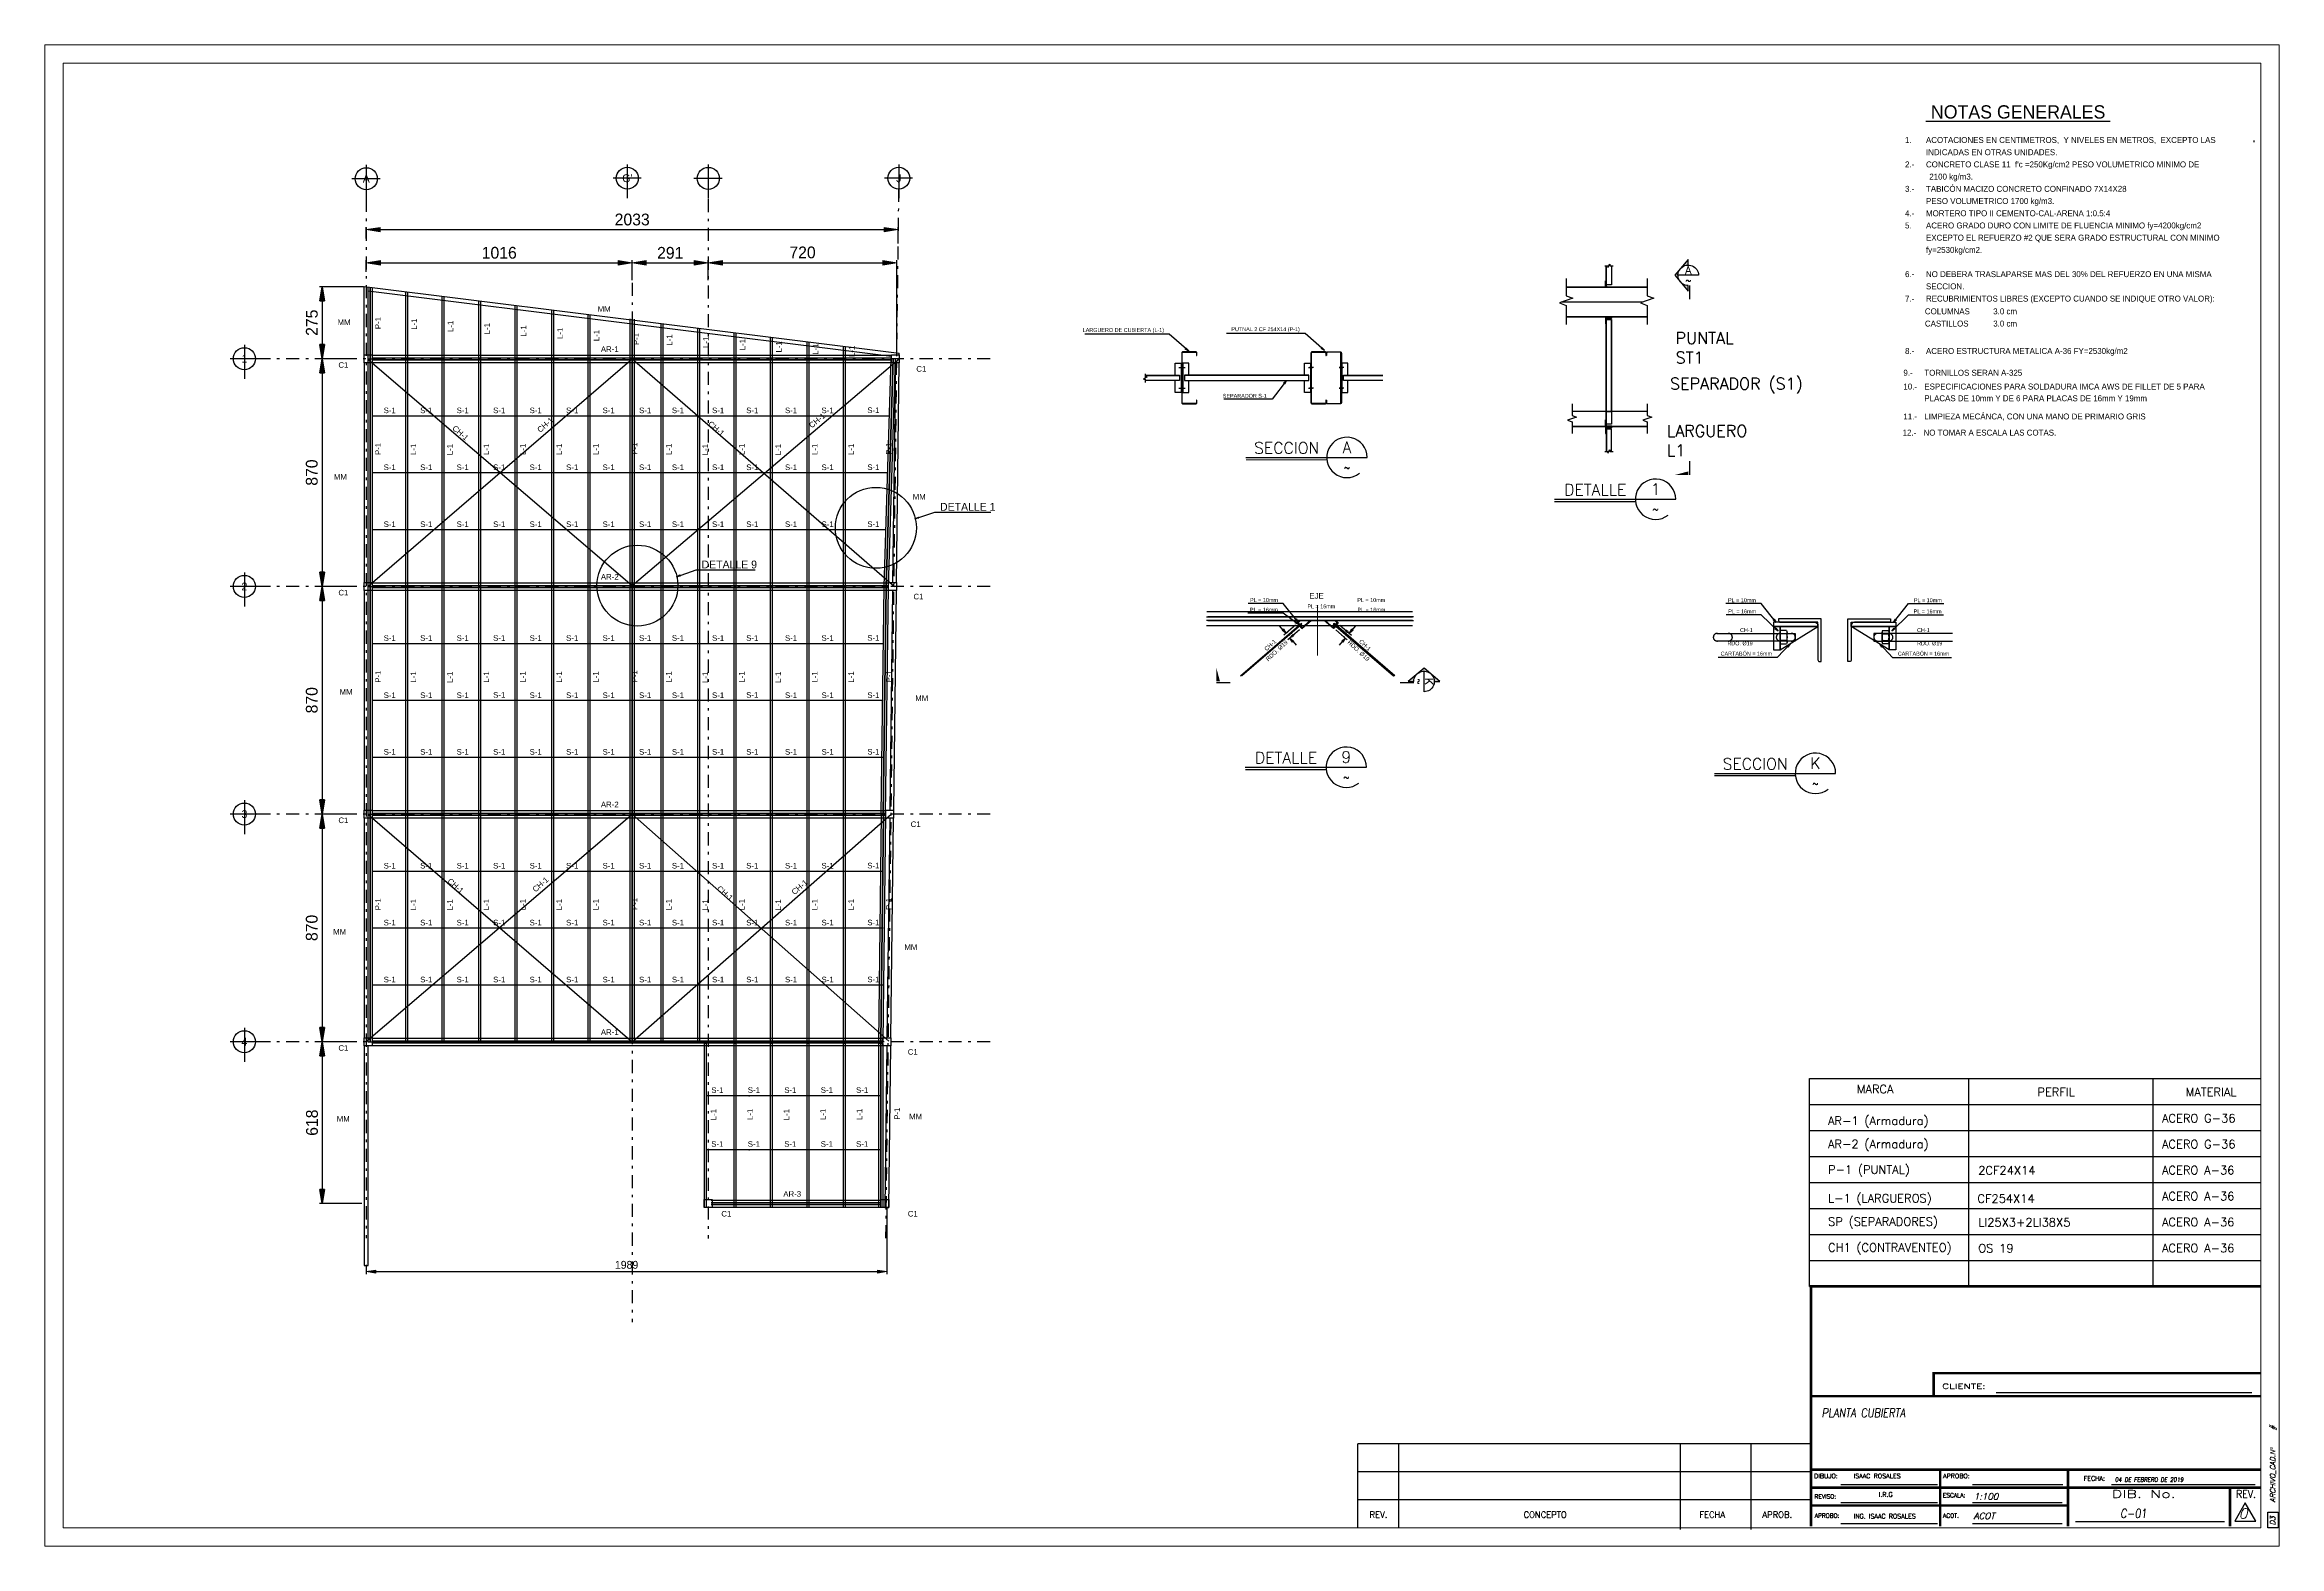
# Model space of a CAD drawing. Header units: millimetres. Extents: x 0 to 11971, y -30495 to 57.
# Drawn here: x 0 to 85.4, y 0 to 57.4 of the extents above; entities that cross this region are included whole.
import ezdxf
from ezdxf.enums import TextEntityAlignment as Align

# ---------------------------------------------------------------- set-up
doc = ezdxf.new("R2010")
doc.units = ezdxf.units.MM
for name, pattern in [('CENTER', [50.8, 31.75, -6.35, 6.35, -6.35]), ('DASHDOT', [1, 0.5, -0.25, 0, -0.25]), ('HIDDEN', [9.525, 6.35, -3.175]), ('PHANTOM', [2.5, 1.25, -0.25, 0.25, -0.25, 0.25, -0.25])]:
    doc.linetypes.add(name, pattern=pattern)
for name, color, linetype in [('1', 2, 'CENTER'), ('2', 4, 'Continuous'), ('3', 4, 'Continuous'), ('4', 3, 'HIDDEN'), ('6', 7, 'Continuous'), ('7', 1, 'PHANTOM'), ('ACERO', 5, 'Continuous'), ('C', 11, 'Continuous'), ('c1', 1, 'Continuous'), ('E1', 4, 'Continuous'), ('EJES', 250, 'DASHDOT'), ('LE', 1, 'CENTER'), ('lo', 2, 'HIDDEN'), ('MEM', 7, 'Continuous'), ('Muro', 242, 'Continuous'), ('NOTAS', 5, 'Continuous'), ('PS_TEXT', 7, 'Continuous'), ('t', 7, 'Continuous'), ('TG', 7, 'Continuous'), ('TITULO', 242, 'Continuous')]:
    doc.layers.add(name, color=color, linetype=linetype)
doc.styles.add('LEROY', font='stylu.ttf')
doc.styles.add('RMD', font='romand.shx')
doc.styles.add('RMS', font='ROMANS.shx')
doc.styles.add('ROMAND', font='romand.shx', dxfattribs={"width": 0.8, "oblique": 8})
doc.styles.add('SWISS', font='SAS_____.pfb')
doc.dimstyles.new('LEROY', dxfattribs={"dimtxt": 0.15, "dimasz": 0.18, "dimexe": 0.1, "dimexo": 0.1, "dimgap": 0.05, "dimtad": 1, "dimdec": 0, "dimlfac": 100, "dimzin": 0, "dimdsep": 46, "dimtxsty": 'LEROY', "dimblk1": 'FLECHA', "dimblk2": 'FLECHA', "dimsah": 1, "dimcen": 0.2, "dimclrd": 256, "dimclre": 256, "dimclrt": 5, "dimadec": 0, "dimazin": 0, "dimtfac": 0.5, "dimtdec": 0, "dimtix": 1, "dimtofl": 0, "dimtmove": 0, "dimatfit": 3, "dimldrblk": 'FLECHA', "dimfxl": 1, "dimtolj": 1, "dimtzin": 0, "dimarcsym": 0})
doc.dimstyles.new('LEROY_CONC', dxfattribs={"dimtxt": 0.15, "dimasz": 0.15, "dimexe": 0.08, "dimexo": 0.08, "dimgap": 0.05, "dimtad": 1, "dimdec": 0, "dimlfac": 20, "dimzin": 0, "dimdsep": 46, "dimtxsty": 'LEROY', "dimblk1": 'FLECHA', "dimblk2": 'FLECHA', "dimsah": 1, "dimcen": 0.2, "dimclrd": 256, "dimclre": 256, "dimclrt": 5, "dimadec": 0, "dimazin": 0, "dimtfac": 0.5, "dimtdec": 0, "dimtix": 1, "dimtofl": 0, "dimtmove": 0, "dimatfit": 3, "dimldrblk": 'FLECHA', "dimfxl": 1, "dimtolj": 1, "dimtzin": 0, "dimarcsym": 0})

# ---------------------------------------------------------------- blocks, each defined once
blk = doc.blocks.new('NOTAS')
at = {"layer": 'NOTAS', "color": 5}
blk.add_line((156.122, 134.198), (156.122, 134.239), dxfattribs=at)
at = {"layer": 'NOTAS', "color": 5, "style": 'LEROY'}
for s, p in [('1.', (146.118, 134.173)), ('ACOTACIONES EN CENTIMETROS,  Y NIVELES EN METROS,  EXCEPTO LAS', (146.718, 134.173)), ('INDICADAS EN OTRAS UNIDADES.', (146.718, 133.823)), ('2.-', (146.118, 133.473)), ("CONCRETO CLASE 11  f'c =250Kg/cm2 PESO VOLUMETRICO MINIMO DE", (146.718, 133.473)), ('  2100 kg/m3.', (146.687, 133.123)), ('3.-', (146.118, 132.773)), ('TABICÓN MACIZO CONCRETO CONFINADO 7X14X28', (146.718, 132.773)), ('PESO VOLUMETRICO 1700 kg/m3.', (146.718, 132.423)), ('4.-', (146.118, 132.073)), ('5.', (146.118, 131.723)), ('ACERO GRADO DURO CON LIMITE DE FLUENCIA MINIMO fy=4200kg/cm2', (146.718, 131.723)), ('MORTERO TIPO II CEMENTO-CAL-ARENA 1:0.5:4', (146.718, 132.073)), ('EXCEPTO EL REFUERZO #2 QUE SERA GRADO ESTRUCTURAL CON MINIMO', (146.718, 131.373)), ('fy=2530kg/cm2.', (146.718, 131.023)), ('6.-', (146.118, 130.328)), ('SECCION.', (146.718, 129.978)), ('NO DEBERA TRASLAPARSE MAS DEL 30% DEL REFUERZO EN UNA MISMA', (146.718, 130.328)), ('7.-', (146.118, 129.628)), ('COLUMNAS', (146.687, 129.262)), ('RECUBRIMIENTOS LIBRES (EXCEPTO CUANDO SE INDIQUE OTRO VALOR):', (146.718, 129.628)), ('3.0 cm', (148.645, 129.262)), ('CASTILLOS', (146.687, 128.912)), ('3.0 cm', (148.645, 128.912)), ('8.-', (146.118, 128.126)), ('ACERO ESTRUCTURA METALICA A-36 FY=2530kg/m2', (146.718, 128.126)), ('9.-', (146.071, 127.502)), ('TORNILLOS SERAN A-325', (146.671, 127.502)), ('10.-', (146.071, 127.107)), ('ESPECIFICACIONES PARA SOLDADURA IMCA AWS DE FILLET DE 5 PARA ', (146.671, 127.107)), ('PLACAS DE 10mm Y DE 6 PARA PLACAS DE 16mm Y 19mm', (146.671, 126.77)), ('11.-', (146.071, 126.249)), ('LIMPIEZA MECÁNCA, CON UNA MANO DE PRIMARIO GRIS', (146.671, 126.249)), ('12.-', (146.048, 125.786)), ('NO TOMAR A ESCALA LAS COTAS.', (146.648, 125.786))]:
    blk.add_text(s, height=0.17, dxfattribs=at).set_placement(p)
at = {"layer": 'TITULO', "style": 'LEROY'}
blk.add_text('%%U NOTAS GENERALES ', height=0.38, dxfattribs=at).set_placement((146.718, 134.873))
blk = doc.blocks.new('EJE-VERT')
at = {"color": 15, "linetype": 'Continuous'}
for p, q in [((0, 2.16), (0, 0)), ((0.88, 1.28), (-0.91, 1.28))]:
    blk.add_line(p, q, dxfattribs=at)
blk.add_circle((0, 1.28), 0.7, dxfattribs=at)
at = {"color": 242, "style": 'LEROY'}
blk.add_attdef('EJE', text='', height=0.5, dxfattribs=at).set_placement((0, 1.28), align=Align.MIDDLE)
blk = doc.blocks.new('FLECHA')
at = {"linetype": 'Continuous'}
blk.add_hatch(color=5, dxfattribs=at).paths.add_polyline_path([(0, 0), (-1, 0.16), (-1, -0.16)])
at = {"color": 5, "linetype": 'Continuous'}
blk.add_line((-1, 0.16), (-1, -0.16), dxfattribs=at)
blk.add_lwpolyline([(-1, 0.16), (0, 0), (-1, -0.16)], dxfattribs=at)
blk = doc.blocks.new('*D55')
at = {"layer": 'C', "lineweight": -2, "transparency": 16777216}
for p, q in [((12.276, 49.974), (12.276, 50.415)), ((32.608, 49.784), (32.608, 50.415)), ((12.816, 50.315), (32.068, 50.315))]:
    blk.add_line(p, q, dxfattribs=at)
at = {"layer": 'Defpoints', "color": 0, "transparency": 16777216}
for p in [(12.276, 49.874), (32.608, 50.315), (32.608, 49.684)]:
    blk.add_point(p, dxfattribs=at)
at = {"layer": 'C', "lineweight": -2, "transparency": 16777216, "xscale": 0.54, "yscale": 0.54, "zscale": 0.54, "rotation": 180}
blk.add_blockref('FLECHA', (12.276, 50.315), dxfattribs=at)
at = {"layer": 'C', "lineweight": -2, "transparency": 16777216, "xscale": 0.54, "yscale": 0.54, "zscale": 0.54}
blk.add_blockref('FLECHA', (32.608, 50.315), dxfattribs=at)
at = {"layer": 'C', "color": 7, "transparency": 16777216, "insert": (22.442, 50.7), "char_height": 0.45, "attachment_point": 5, "style": 'LEROY'}
blk.add_mtext('\\A1;2033', dxfattribs=at)
blk = doc.blocks.new('*D56')
at = {"layer": 'C', "lineweight": -2, "transparency": 16777216}
for p, q in [((32.17, 12.976), (32.17, 10.4)), ((12.284, 10.755), (12.284, 10.4)), ((12.644, 10.5), (31.81, 10.5))]:
    blk.add_line(p, q, dxfattribs=at)
at = {"layer": 'Defpoints', "color": 0, "transparency": 16777216}
for p in [(32.17, 13.076), (12.284, 10.855), (32.17, 10.5)]:
    blk.add_point(p, dxfattribs=at)
at = {"layer": 'C', "lineweight": -2, "transparency": 16777216, "xscale": 0.36, "yscale": 0.36, "zscale": 0.36, "rotation": 180}
blk.add_blockref('FLECHA', (12.284, 10.5), dxfattribs=at)
at = {"layer": 'C', "lineweight": -2, "transparency": 16777216, "xscale": 0.36, "yscale": 0.36, "zscale": 0.36}
blk.add_blockref('FLECHA', (32.17, 10.5), dxfattribs=at)
at = {"layer": 'C', "color": 5, "transparency": 16777216, "insert": (22.227, 10.755), "char_height": 0.3, "attachment_point": 5, "style": 'LEROY'}
blk.add_mtext('\\A1;1989', dxfattribs=at)
blk = doc.blocks.new('*D57')
at = {"layer": 'C', "lineweight": -2, "transparency": 16777216}
for p, q in [((11.91, 27.982), (10.497, 27.982)), ((10.597, 27.442), (10.597, 19.822)), ((11.76, 19.282), (10.497, 19.282))]:
    blk.add_line(p, q, dxfattribs=at)
at = {"layer": 'Defpoints', "color": 0, "transparency": 16777216}
for p in [(12.01, 27.982), (10.597, 19.282), (11.86, 19.282)]:
    blk.add_point(p, dxfattribs=at)
at = {"layer": 'C', "lineweight": -2, "transparency": 16777216, "xscale": 0.54, "yscale": 0.54, "zscale": 0.54}
for p, rotation in [((10.597, 27.982), 90), ((10.597, 19.282), 270)]:
    blk.add_blockref('FLECHA', p, dxfattribs=dict(at, rotation=rotation))
at = {"layer": 'C', "color": 7, "transparency": 16777216, "insert": (10.204, 23.632), "char_height": 0.45, "attachment_point": 5, "rotation": 90, "style": 'LEROY'}
blk.add_mtext('\\A1;870', dxfattribs=at)
blk = doc.blocks.new('*D58')
at = {"layer": 'C', "lineweight": -2, "transparency": 16777216}
for p, q in [((11.91, 36.682), (10.497, 36.682)), ((10.597, 36.142), (10.597, 28.522)), ((11.76, 27.982), (10.497, 27.982))]:
    blk.add_line(p, q, dxfattribs=at)
at = {"layer": 'Defpoints', "color": 0, "transparency": 16777216}
for p in [(12.01, 36.682), (10.597, 27.982), (11.86, 27.982)]:
    blk.add_point(p, dxfattribs=at)
at = {"layer": 'C', "lineweight": -2, "transparency": 16777216, "xscale": 0.54, "yscale": 0.54, "zscale": 0.54}
for p, rotation in [((10.597, 36.682), 90), ((10.597, 27.982), 270)]:
    blk.add_blockref('FLECHA', p, dxfattribs=dict(at, rotation=rotation))
at = {"layer": 'C', "color": 7, "transparency": 16777216, "insert": (10.204, 32.332), "char_height": 0.45, "attachment_point": 5, "rotation": 90, "style": 'LEROY'}
blk.add_mtext('\\A1;870', dxfattribs=at)
blk = doc.blocks.new('*D59')
at = {"layer": 'C', "lineweight": -2, "transparency": 16777216}
for p, q in [((11.91, 45.382), (10.497, 45.382)), ((10.597, 44.842), (10.597, 37.222)), ((11.76, 36.682), (10.497, 36.682))]:
    blk.add_line(p, q, dxfattribs=at)
at = {"layer": 'Defpoints', "color": 0, "transparency": 16777216}
for p in [(12.01, 45.382), (10.597, 36.682), (11.86, 36.682)]:
    blk.add_point(p, dxfattribs=at)
at = {"layer": 'C', "lineweight": -2, "transparency": 16777216, "xscale": 0.54, "yscale": 0.54, "zscale": 0.54}
for p, rotation in [((10.597, 45.382), 90), ((10.597, 36.682), 270)]:
    blk.add_blockref('FLECHA', p, dxfattribs=dict(at, rotation=rotation))
at = {"layer": 'C', "color": 7, "transparency": 16777216, "insert": (10.204, 41.032), "char_height": 0.45, "attachment_point": 5, "rotation": 90, "style": 'LEROY'}
blk.add_mtext('\\A1;870', dxfattribs=at)
blk = doc.blocks.new('*D60')
at = {"layer": 'C', "lineweight": -2, "transparency": 16777216}
for p, q in [((12.184, 48.134), (10.497, 48.134)), ((10.597, 47.594), (10.597, 45.922)), ((11.76, 45.382), (10.497, 45.382))]:
    blk.add_line(p, q, dxfattribs=at)
at = {"layer": 'Defpoints', "color": 0, "transparency": 16777216}
for p in [(12.284, 48.134), (10.597, 45.382), (11.86, 45.382)]:
    blk.add_point(p, dxfattribs=at)
at = {"layer": 'C', "lineweight": -2, "transparency": 16777216, "xscale": 0.54, "yscale": 0.54, "zscale": 0.54}
for p, rotation in [((10.597, 48.134), 90), ((10.597, 45.382), 270)]:
    blk.add_blockref('FLECHA', p, dxfattribs=dict(at, rotation=rotation))
at = {"layer": 'C', "color": 7, "transparency": 16777216, "insert": (10.206, 46.758), "char_height": 0.45, "attachment_point": 5, "rotation": 90, "style": 'LEROY'}
blk.add_mtext('\\A1;275', dxfattribs=at)
blk = doc.blocks.new('*D61')
at = {"layer": 'C', "lineweight": -2, "transparency": 16777216}
for p, q in [((11.91, 19.282), (10.497, 19.282)), ((10.597, 18.742), (10.597, 13.637)), ((12.109, 13.097), (10.497, 13.097))]:
    blk.add_line(p, q, dxfattribs=at)
at = {"layer": 'Defpoints', "color": 0, "transparency": 16777216}
for p in [(12.01, 19.282), (10.597, 13.097), (12.209, 13.097)]:
    blk.add_point(p, dxfattribs=at)
at = {"layer": 'C', "lineweight": -2, "transparency": 16777216, "xscale": 0.54, "yscale": 0.54, "zscale": 0.54}
for p, rotation in [((10.597, 19.282), 90), ((10.597, 13.097), 270)]:
    blk.add_blockref('FLECHA', p, dxfattribs=dict(at, rotation=rotation))
at = {"layer": 'C', "color": 7, "transparency": 16777216, "insert": (10.213, 16.189), "char_height": 0.45, "attachment_point": 5, "rotation": 90, "style": 'LEROY'}
blk.add_mtext('\\A1;618', dxfattribs=at)
blk = doc.blocks.new('SECCION')
at = {"layer": 'TG'}
blk.add_line((-14.29, -3.33), (28.19, -3.33), dxfattribs=at)
at = {"layer": 'TG', "const_width": 0.417}
blk.add_lwpolyline([(-14.29, -4.17), (14.07, -4.17)], dxfattribs=at)
at = {"layer": 'TG', "color": 2}
blk.add_arc((21.11, -3.33), 7.08, 0, 308.52348, dxfattribs=at)
at = {"layer": 'TG', "style": 'RMD'}
for tag, p in [('SECCION', (0, 0)), ('SECC', (21.11, 0.21))]:
    blk.add_attdef(tag, text='', height=4, dxfattribs=at).set_placement(p, align=Align.MIDDLE)
at = {"layer": 'TG', "color": 2, "style": 'RMD'}
blk.add_attdef('RF', text='', height=2, dxfattribs=at).set_placement((21.11, -6.88), align=Align.MIDDLE)
blk = doc.blocks.new('COLA')
at = {"layer": 't'}
blk.add_line((0, 5), (0, 0), dxfattribs=at)
blk.add_solid([(0.5, 0), (0.5, 1.31), (5.38, 0)], dxfattribs=at)
blk = doc.blocks.new('SVI')
at = {"layer": 't'}
h = blk.add_hatch(color=256, dxfattribs=at)
h.paths.add_polyline_path([(0, 4.56), (-2.65, 1.4, -0.198912), (0, 2.5)])
h.paths.add_polyline_path([(-3.07, 0.9), (-4.88, -1.25), (-3.07, -3.4, -0.315299)])
h.paths.add_polyline_path([(0, -7.06), (0, -5, -0.198912), (-2.65, -3.9)])
blk.add_line((0.5, -5), (0.5, -10), dxfattribs=at)
blk.add_lwpolyline([(0, 2.5), (0, 4.56), (-4.88, -1.25), (0, -7.06), (0, -5, -2.414214), (3.75, -1.25), (-3.75, -1.25)], format="xyb", dxfattribs=at)
at = {"layer": 'C', "style": 'RMS'}
blk.add_attdef('~', text='', height=2, dxfattribs=at).set_placement((0, -3.12), align=Align.MIDDLE_CENTER)
at = {"layer": 't', "style": 'RMD'}
blk.add_attdef('A', text='', height=3, dxfattribs=at).set_placement((0, 0.63), align=Align.MIDDLE_CENTER)
blk = doc.blocks.new('*D101')
at = {"layer": 'C', "lineweight": -2, "transparency": 16777216}
for p, q in [((12.284, 48.703), (12.284, 49.144)), ((12.824, 49.044), (21.902, 49.044)), ((22.442, 48.387), (22.442, 49.144))]:
    blk.add_line(p, q, dxfattribs=at)
at = {"layer": 'Defpoints', "color": 0, "transparency": 16777216}
for p in [(22.442, 49.044), (12.284, 48.603), (22.442, 48.287)]:
    blk.add_point(p, dxfattribs=at)
at = {"layer": 'C', "lineweight": -2, "transparency": 16777216, "xscale": 0.54, "yscale": 0.54, "zscale": 0.54, "rotation": 180}
blk.add_blockref('FLECHA', (12.284, 49.044), dxfattribs=at)
at = {"layer": 'C', "lineweight": -2, "transparency": 16777216, "xscale": 0.54, "yscale": 0.54, "zscale": 0.54}
blk.add_blockref('FLECHA', (22.442, 49.044), dxfattribs=at)
at = {"layer": 'C', "color": 7, "transparency": 16777216, "insert": (17.363, 49.429), "char_height": 0.45, "attachment_point": 5, "style": 'LEROY'}
blk.add_mtext('\\A1;1016', dxfattribs=at)
blk = doc.blocks.new('*D102')
at = {"layer": 'C', "lineweight": -2, "transparency": 16777216}
for p, q in [((22.442, 48.703), (22.442, 49.144)), ((22.982, 49.044), (24.807, 49.044)), ((25.347, 48.387), (25.347, 49.144))]:
    blk.add_line(p, q, dxfattribs=at)
at = {"layer": 'Defpoints', "color": 0, "transparency": 16777216}
for p in [(25.347, 49.044), (22.442, 48.603), (25.347, 48.287)]:
    blk.add_point(p, dxfattribs=at)
at = {"layer": 'C', "lineweight": -2, "transparency": 16777216, "xscale": 0.54, "yscale": 0.54, "zscale": 0.54, "rotation": 180}
blk.add_blockref('FLECHA', (22.442, 49.044), dxfattribs=at)
at = {"layer": 'C', "lineweight": -2, "transparency": 16777216, "xscale": 0.54, "yscale": 0.54, "zscale": 0.54}
blk.add_blockref('FLECHA', (25.347, 49.044), dxfattribs=at)
at = {"layer": 'C', "color": 7, "transparency": 16777216, "insert": (23.895, 49.426), "char_height": 0.45, "attachment_point": 5, "style": 'LEROY'}
blk.add_mtext('\\A1;291', dxfattribs=at)
blk = doc.blocks.new('*D105')
at = {"layer": 'C', "lineweight": -2, "transparency": 16777216}
for p, q in [((25.347, 48.54), (25.347, 49.149)), ((25.887, 49.049), (32.01, 49.049)), ((32.55, 45.482), (32.55, 49.149))]:
    blk.add_line(p, q, dxfattribs=at)
at = {"layer": 'Defpoints', "color": 0, "transparency": 16777216}
for p in [(32.55, 49.049), (25.347, 48.44), (32.55, 45.382)]:
    blk.add_point(p, dxfattribs=at)
at = {"layer": 'C', "lineweight": -2, "transparency": 16777216, "xscale": 0.54, "yscale": 0.54, "zscale": 0.54, "rotation": 180}
blk.add_blockref('FLECHA', (25.347, 49.049), dxfattribs=at)
at = {"layer": 'C', "lineweight": -2, "transparency": 16777216, "xscale": 0.54, "yscale": 0.54, "zscale": 0.54}
blk.add_blockref('FLECHA', (32.55, 49.049), dxfattribs=at)
at = {"layer": 'C', "color": 7, "transparency": 16777216, "insert": (28.948, 49.442), "char_height": 0.45, "attachment_point": 5, "style": 'LEROY'}
blk.add_mtext('\\A1;720', dxfattribs=at)
blk = doc.blocks.new('Hex Nut ½ in. -side')
at = {"layer": 'E1'}
for p, q in [((0, -8.2), (0, 8.2)), ((0.8, 5.5), (10.6, 5.5)), ((11.4, 8.2), (11.4, -8.2)), ((0.8, -5.5), (10.6, -5.5))]:
    blk.add_line(p, q, dxfattribs=at)
for points in [[(0.8, 11), (10.6, 11)], [(10.6, -11), (0.8, -11)]]:
    blk.add_lwpolyline(points, dxfattribs=at)
for centre, radius, start, end in [((5.3, 8.2), 5.34, 149.0201, 210.9799), ((20.2, 0), 20.2, 164.2217, 195.7782), ((6, 8.2), 5.34, 329.0201, 30.9799), ((-8.8, 0), 20.2, 344.2218, 15.7782), ((5.3, -8.2), 5.34, 149.0201, 210.9799), ((6, -8.2), 5.34, 329.0201, 30.9799)]:
    blk.add_arc(centre, radius, start, end, dxfattribs=at)
blk = doc.blocks.new('*D172')
at = {"layer": 'C', "lineweight": -2, "transparency": 16777216}
for p, q in [((47.294, 35.025), (47.176, 35.162)), ((47.778, 35.205), (47.336, 34.824)), ((47.935, 35.023), (47.492, 34.642)), ((47.685, 34.571), (47.803, 34.434))]:
    blk.add_line(p, q, dxfattribs=at)
at = {"layer": 'Defpoints', "color": 0, "transparency": 16777216}
for p in [(47.854, 35.27), (48.01, 35.088), (47.568, 34.707)]:
    blk.add_point(p, dxfattribs=at)
at = {"layer": 'C', "lineweight": -2, "transparency": 16777216, "xscale": 0.18, "yscale": 0.18, "zscale": 0.18}
for p, rotation in [((47.411, 34.889), 310.7456235623458), ((47.568, 34.707), 130.7456235623458)]:
    blk.add_blockref('FLECHA', p, dxfattribs=dict(at, rotation=rotation))
at = {"layer": 'C', "color": 5, "transparency": 16777216, "insert": (47.586, 34.881), "char_height": 0.15, "attachment_point": 5, "rotation": 310.74562, "style": 'LEROY'}
blk.add_mtext('\\A1;120', dxfattribs=at)
blk = doc.blocks.new('*D173')
at = {"layer": 'C', "lineweight": -2, "transparency": 16777216}
for p, q in [((49.317, 35.023), (49.759, 34.642)), ((49.473, 35.205), (49.916, 34.824)), ((49.957, 35.025), (50.075, 35.162)), ((49.566, 34.571), (49.448, 34.434))]:
    blk.add_line(p, q, dxfattribs=at)
at = {"layer": 'Defpoints', "color": 0, "transparency": 16777216}
for p in [(49.241, 35.088), (49.397, 35.27), (49.683, 34.707)]:
    blk.add_point(p, dxfattribs=at)
at = {"layer": 'C', "lineweight": -2, "transparency": 16777216, "xscale": 0.18, "yscale": 0.18, "zscale": 0.18}
for p, rotation in [((49.84, 34.889), 229.2543764368531), ((49.683, 34.707), 49.25437643685309)]:
    blk.add_blockref('FLECHA', p, dxfattribs=dict(at, rotation=rotation))
at = {"layer": 'C', "color": 5, "transparency": 16777216, "insert": (49.665, 34.881), "char_height": 0.15, "attachment_point": 5, "rotation": 49.25438, "style": 'LEROY'}
blk.add_mtext('\\A1;120', dxfattribs=at)

msp = doc.modelspace()

# ---------------------------------------------------------------- hatches: boundary and pattern name
at = {"layer": 'c1'}
h = msp.add_hatch(color=256, dxfattribs=at)
h.dxf.hatch_style = 1
h.paths.add_polyline_path([(59.7083, 48.1349), (59.7083, 48.0993), (59.8, 48.0993), (59.8, 48.1349)])
h = msp.add_hatch(color=256, dxfattribs=at)
h.dxf.hatch_style = 1
h.paths.add_polyline_path([(59.8, 46.9485), (59.8, 46.984), (59.7083, 46.984), (59.7083, 46.9485)])
h = msp.add_hatch(color=256, dxfattribs=at)
h.dxf.hatch_style = 1
h.paths.add_polyline_path([(59.8, 42.7582), (59.8, 42.815), (59.7083, 42.815), (59.7083, 42.7582)])

# ---------------------------------------------------------------- linework, layer by layer
for p, q in [((12.2094, 36.8317), (12.3594, 36.8317)), ((31.9439, 16.8129), (31.9439, 12.9473))]:
    msp.add_line(p, q)
msp.add_point((26.9125, 15.1573))
at = {"layer": '1', "color": 2, "lineweight": 0, "ltscale": 2}
msp.add_line((48.6256, 35.9598), (48.6256, 34.0397), dxfattribs=at)
at = {"layer": '4', "color": 4, "linetype": 'Continuous'}
for p, q in [((67.4719, 3.9116), (50.1631, 3.9116)), ((50.1631, 1.7767), (50.1631, 3.9116)), ((51.7276, 1.7767), (51.7276, 3.9116)), ((62.4909, 1.7105), (62.4909, 3.9116)), ((65.1855, 0.6431), (65.1855, 3.9116)), ((67.4719, 2.8441), (50.1631, 2.8441)), ((50.1631, 0.7093), (50.1631, 2.8441)), ((51.7276, 0.7093), (51.7276, 2.8441)), ((62.4909, 0.6431), (62.4909, 2.8441)), ((67.4719, 1.7767), (50.1631, 1.7767))]:
    msp.add_line(p, q, dxfattribs=at)
at = {"layer": '6', "lineweight": 0}
for points in [[(0, 57.3838), (85.3598, 57.3838), (85.3598, 0), (0, 0)], [(0.7093, 56.6745), (84.6505, 56.6745), (84.6505, 0.7093), (0.7093, 0.7093)]]:
    msp.add_lwpolyline(points, close=True, dxfattribs=at)
at = {"layer": '6', "const_width": 0.0976}
for points in [[(84.6505, 9.934), (67.4719, 9.934), (67.4719, 0.759)], [(84.6505, 6.6154), (72.1569, 6.6154), (72.1569, 5.7369)], [(84.6505, 5.7369), (67.4719, 5.7369)], [(84.6505, 2.926), (67.4719, 2.926)], [(72.4046, 0.759), (72.4046, 2.926)], [(77.2849, 0.759), (77.2849, 2.926)], [(83.4792, 0.759), (83.4792, 2.2428)], [(77.2849, 1.5595), (67.4719, 1.5595)]]:
    msp.add_lwpolyline(points, dxfattribs=at)
at = {"layer": '6', "const_width": 0.0976, "flags": 128}
msp.add_lwpolyline([(84.6505, 2.2428), (67.4719, 2.2428)], dxfattribs=at)
at = {"layer": '7', "color": 7, "linetype": 'Continuous'}
msp.add_line((74.5419, 5.8759), (84.3067, 5.8759), dxfattribs=at)
at = {"layer": '7', "color": 1, "linetype": 'Continuous'}
for p, q in [((68.6113, 2.368), (72.3025, 2.368)), ((73.6346, 2.368), (77.096, 2.368)), ((78.9504, 2.3675), (84.4369, 2.3675)), ((68.6113, 1.6737), (72.3025, 1.6737)), ((68.6113, 0.8698), (72.3025, 0.8698)), ((73.6346, 1.6737), (77.0595, 1.6737)), ((73.6346, 0.8698), (77.0595, 0.8698)), ((77.5708, 0.9423), (83.2682, 0.9423))]:
    msp.add_line(p, q, dxfattribs=at)
at = {"layer": '7'}
for points in [[(84.0602, 1.6651), (83.6574, 0.9674), (84.463, 0.9674)], [(84.919, 0.7093), (84.919, 1.3023), (85.3101, 1.3023), (85.3101, 0.7093)]]:
    msp.add_lwpolyline(points, close=True, dxfattribs=at)
at = {"layer": 'ACERO'}
for p, q in [((59.6617, 48.2004), (59.6617, 48.9361)), ((61.2144, 48.1152), (58.1191, 48.1152)), ((61.2144, 46.9681), (58.1191, 46.9681)), ((59.6617, 42.8805), (59.6617, 46.883)), ((42.0483, 44.7368), (43.3489, 44.7368)), ((43.4144, 45.2076), (43.4144, 44.0949)), ((43.4711, 45.2076), (43.4711, 44.0949)), ((48.2842, 44.7368), (43.5366, 44.7368)), ((48.3497, 45.2076), (48.3497, 44.0949)), ((48.3497, 45.2076), (48.3497, 44.0949)), ((49.5535, 45.2083), (49.5535, 44.0949)), ((49.5535, 45.2083), (49.5535, 44.0949)), ((49.619, 44.7368), (51.1191, 44.7368)), ((61.2144, 43.3602), (58.3545, 43.3602)), ((61.2144, 42.7779), (58.3545, 42.7779)), ((59.6617, 42.6927), (59.6617, 41.8389)), ((44.3844, 35.5177), (52.244, 35.5177)), ((44.3844, 35.3907), (52.244, 35.3907)), ((44.3844, 35.1867), (52.244, 35.1867)), ((44.3883, 35.7217), (52.248, 35.7217)), ((12.5094, 28.0133), (32.1289, 28.0133)), ((12.5094, 27.9501), (32.1289, 27.9501)), ((12.5094, 19.2817), (32.0208, 19.2817))]:
    msp.add_line(p, q, dxfattribs=at)
at = {"layer": 'ACERO', "color": 3}
for p, q in [((61.2144, 48.0993), (58.1191, 48.0993)), ((61.2144, 46.984), (58.1191, 46.984)), ((12.3436, 36.6817), (22.442, 45.3817)), ((12.3436, 45.3617), (22.442, 36.7133)), ((12.5094, 45.4213), (32.3453, 45.4213)), ((12.5094, 45.3422), (32.3453, 45.3422)), ((22.442, 36.7133), (32.6453, 45.3817)), ((22.442, 45.3817), (32.464, 36.6817)), ((61.2144, 42.7953), (58.3545, 42.7953)), ((12.5094, 36.7213), (32.2371, 36.7213)), ((12.5094, 36.6422), (32.2371, 36.6422)), ((48.343, 35.3748), (48.0104, 35.0882)), ((48.0104, 35.0882), (48.0234, 35.073)), ((48.0234, 35.073), (48.3737, 35.3748)), ((49.2278, 35.073), (48.8775, 35.3748)), ((48.9082, 35.3748), (49.2408, 35.0882)), ((49.2408, 35.0882), (49.2278, 35.073)), ((12.2844, 19.2945), (22.442, 27.9817)), ((12.3436, 27.9817), (22.442, 19.2817)), ((12.5094, 28.0213), (32.1289, 28.0213)), ((12.5094, 27.9422), (32.1289, 27.9422)), ((22.442, 27.9817), (32.2479, 19.3057)), ((22.442, 19.2817), (32.3392, 27.9817)), ((12.5094, 19.3213), (32.0208, 19.3213)), ((12.5094, 19.2422), (32.0208, 19.2422)), ((25.4639, 13.1368), (31.9439, 13.1368)), ((25.4639, 13.0577), (31.9439, 13.0577))]:
    msp.add_line(p, q, dxfattribs=at)
at = {"layer": 'ACERO', "color": 4}
for p, q in [((12.5094, 45.5153), (32.3453, 45.5153)), ((12.5094, 45.4133), (32.3453, 45.4133)), ((12.5094, 45.3501), (32.3453, 45.3501)), ((12.5094, 45.2402), (32.3453, 45.2402)), ((12.5094, 36.8153), (32.2371, 36.8153)), ((12.5094, 36.7133), (32.2371, 36.7133)), ((12.5094, 36.6501), (32.2371, 36.6501)), ((12.5094, 36.5402), (32.2371, 36.5402)), ((44.4261, 35.3748), (52.2857, 35.3748)), ((44.4317, 35.5336), (52.2914, 35.5336)), ((12.5094, 28.1153), (32.1289, 28.1153)), ((12.5094, 27.8402), (32.1289, 27.8402)), ((12.5094, 19.4153), (32.0208, 19.4153)), ((12.5094, 19.3133), (32.0208, 19.3133)), ((12.5094, 19.2501), (32.0208, 19.2501)), ((12.5094, 19.1402), (32.0208, 19.1402)), ((25.4639, 13.2309), (31.9439, 13.2309)), ((25.4639, 13.1289), (31.9439, 13.1289)), ((25.4639, 13.0657), (31.9439, 13.0657)), ((25.4639, 12.9557), (31.9439, 12.9557))]:
    msp.add_line(p, q, dxfattribs=at)
at = {"layer": 'ACERO', "color": 1}
for p, q in [((12.5214, 43.2067), (32.2567, 43.2067)), ((12.5214, 41.0317), (32.1905, 41.0317)), ((12.5214, 38.8567), (32.1243, 38.8567)), ((12.5214, 34.5067), (32.0328, 34.5067)), ((12.5214, 32.3317), (32.0328, 32.3317)), ((12.5214, 30.1567), (32.0328, 30.1567)), ((12.5214, 25.8067), (32.0328, 25.8067)), ((12.5214, 23.6317), (32.0328, 23.6317)), ((12.5214, 21.4567), (32.0328, 21.4567)), ((31.9439, 17.2173), (25.2861, 17.2173)), ((31.9439, 15.1573), (25.2861, 15.1573))]:
    msp.add_line(p, q, dxfattribs=at)
at = {"layer": 'ACERO'}
for points in [[(59.642, 48.2004), (59.642, 48.9361)], [(59.8516, 48.9361), (59.8516, 48.2004), (59.642, 48.2004)], [(12.3436, 48.1268), (12.3436, 45.3817), (12.4325, 45.3817), (12.4325, 48.1157)], [(12.4325, 48.1157), (12.4325, 45.3817), (12.5214, 45.3817), (12.5214, 48.1046)], [(22.3531, 46.9049), (22.3531, 45.3817), (22.442, 45.3817), (22.442, 46.8938)], [(22.442, 46.9049), (22.442, 45.3817), (22.5309, 45.3817), (22.5309, 46.8938)], [(59.642, 42.8805), (59.642, 46.883), (59.8516, 46.883), (59.8516, 42.8805), (59.642, 42.8805)], [(42.0483, 44.7564), (43.3489, 44.7564), (43.3489, 44.5468), (42.0483, 44.5468)], [(43.434, 45.2083), (43.434, 44.0949), (43.1851, 44.0949), (43.1851, 44.5468)], [(43.1851, 44.7564), (43.1851, 45.2083), (43.434, 45.2083)], [(43.4514, 45.2083), (43.4514, 44.0949), (43.7003, 44.0949), (43.7003, 44.5468)], [(43.7003, 44.7564), (43.7003, 45.2083), (43.4514, 45.2083)], [(48.2842, 44.7564), (43.5366, 44.7564), (43.5366, 44.5468), (48.2842, 44.5468), (48.2842, 44.7564)], [(48.3693, 45.2083), (48.3693, 44.0949), (48.1204, 44.0949), (48.1204, 44.5468)], [(48.1204, 44.7564), (48.1204, 45.2083), (48.3693, 45.2083)], [(48.1204, 44.7564), (48.1204, 45.2083), (48.3693, 45.2083)], [(48.3693, 45.2083), (48.3693, 44.0949), (48.1204, 44.0949), (48.1204, 44.5468)], [(49.5338, 45.2083), (49.5338, 44.0949), (49.7827, 44.0949), (49.7827, 44.5468)], [(49.7827, 44.7564), (49.7827, 45.2083), (49.5338, 45.2083)], [(49.7827, 44.7564), (49.7827, 45.2083), (49.5338, 45.2083)], [(49.5338, 45.2083), (49.5338, 44.0949), (49.7827, 44.0949), (49.7827, 44.5468)], [(51.1191, 44.5468), (49.619, 44.5468), (49.619, 44.7564)], [(49.619, 44.7564), (51.1191, 44.7564)], [(59.642, 42.6927), (59.642, 41.8389)], [(59.8516, 41.8389), (59.8516, 42.6927), (59.642, 42.6927)], [(25.2861, 12.9473), (25.2861, 19.2113), (25.1972, 19.2113), (25.1972, 12.9473)], [(31.9439, 12.9557), (31.9439, 19.2198), (31.855, 19.2198), (31.855, 12.9557)], [(32.0328, 12.9473), (32.0328, 19.2198), (31.9439, 19.2198), (31.9439, 12.9473)]]:
    msp.add_lwpolyline(points, dxfattribs=at)
at = {"layer": 'ACERO', "color": 6}
for points in [[(13.7817, 47.9475), (13.7817, 45.3817), (13.8706, 45.3817), (13.8706, 47.9364)], [(15.1754, 47.7737), (15.1754, 45.3817), (15.2643, 45.3817), (15.2643, 47.7626)], [(16.5691, 47.5999), (16.5691, 45.3817), (16.658, 45.3817), (16.658, 47.5888)], [(17.9627, 47.4262), (17.9627, 45.3817), (18.0516, 45.3817), (18.0516, 47.4151)], [(19.3564, 47.2524), (19.3564, 45.3817), (19.4453, 45.3817), (19.4453, 47.2413)], [(20.7501, 47.0786), (20.7501, 45.3817), (20.839, 45.3817), (20.839, 47.0675)], [(23.5374, 46.7311), (23.5374, 45.3817), (23.6263, 45.3817), (23.6263, 46.72)], [(24.9311, 46.5573), (24.9311, 45.3817), (25.02, 45.3817), (25.02, 46.5462)], [(26.3247, 46.3835), (26.3247, 45.3817), (26.4136, 45.3817), (26.4136, 46.3725)], [(27.7184, 46.2098), (27.7184, 45.3817), (27.8073, 45.3817), (27.8073, 46.1987)], [(29.1121, 46.036), (29.1121, 45.3817), (29.201, 45.3817), (29.201, 46.0249)], [(30.5057, 45.8622), (30.5057, 45.3817), (30.5946, 45.3817), (30.5946, 45.8512)], [(26.4136, 12.9557), (26.4136, 19.2198), (26.3247, 19.2198), (26.3247, 12.9557)], [(27.8073, 12.9557), (27.8073, 19.2198), (27.7184, 19.2198), (27.7184, 12.9557)], [(29.201, 12.9557), (29.201, 19.2198), (29.1121, 19.2198), (29.1121, 12.9557)], [(30.5946, 12.9557), (30.5946, 19.2198), (30.5057, 19.2198), (30.5057, 12.9557)]]:
    msp.add_lwpolyline(points, dxfattribs=at)
at = {"layer": 'ACERO'}
for points in [[(59.6951, 48.1349), (59.8536, 48.1349, -0.4142136), (59.8713, 48.1172), (59.8713, 48.1152), (59.6224, 48.1152), (59.6224, 48.3641), (59.6244, 48.3641, -0.4142136), (59.642, 48.3464), (59.642, 48.1879, 0.4142136), (59.6951, 48.1349)], [(59.6951, 46.9485), (59.8536, 46.9485, 0.4142136), (59.8713, 46.9661), (59.8713, 46.9681), (59.6224, 46.9681), (59.6224, 46.7192), (59.6244, 46.7192, 0.4142136), (59.642, 46.7369), (59.642, 46.8954, -0.4142136), (59.6951, 46.9485)], [(43.4829, 43.6535), (43.9674, 43.6535, 0.4142136), (44.0163, 43.7023), (44.0163, 43.8034), (43.9989, 43.8034), (43.9989, 43.7023, -0.4142136), (43.9674, 43.6709), (43.4829, 43.6709, -0.4142136), (43.4514, 43.7023), (43.4514, 45.6009, -0.4142136), (43.4829, 45.6324), (43.9674, 45.6324, -0.4142136), (43.9989, 45.6009), (43.9989, 45.4998), (44.0163, 45.4998), (44.0163, 45.6009, 0.4142136), (43.9674, 45.6498), (43.4829, 45.6498, 0.4142136), (43.434, 45.6009), (43.434, 43.7023, 0.4142136), (43.4829, 43.6535, 0.4142136)], [(48.4182, 43.6535), (48.9027, 43.6535, 0.4142136), (48.9516, 43.7023), (48.9516, 43.8034), (48.9342, 43.8034), (48.9342, 43.7023, -0.4142136), (48.9027, 43.6709), (48.4182, 43.6709, -0.4142136), (48.3867, 43.7023), (48.3867, 45.6009, -0.4142136), (48.4182, 45.6324), (48.9027, 45.6324, -0.4142136), (48.9342, 45.6009), (48.9342, 45.4998), (48.9516, 45.4998), (48.9516, 45.6009, 0.4142136), (48.9027, 45.6498), (48.4182, 45.6498, 0.4142136), (48.3693, 45.6009), (48.3693, 43.7023, 0.4142136), (48.4182, 43.6535, 0.4142136)], [(49.485, 43.6535), (49.0004, 43.6535, -0.4142136), (48.9516, 43.7023), (48.9516, 43.8034), (48.969, 43.8034), (48.969, 43.7023, 0.4142136), (49.0004, 43.6709), (49.485, 43.6709, 0.4142136), (49.5164, 43.7023), (49.5164, 45.6009, 0.4142136), (49.485, 45.6324), (49.0004, 45.6324, 0.4142136), (48.969, 45.6009), (48.969, 45.4998), (48.9516, 45.4998), (48.9516, 45.6009, -0.4142136), (49.0004, 45.6498), (49.485, 45.6498, -0.4142136), (49.5338, 45.6009), (49.5338, 43.7023, -0.4142136), (49.485, 43.6535, -0.4142136)], [(59.6951, 42.815), (59.8536, 42.815, -0.4142136), (59.8713, 42.7973), (59.8713, 42.7953), (59.6224, 42.7953), (59.6224, 43.0442), (59.6244, 43.0442, -0.4142136), (59.642, 43.0265), (59.642, 42.868, 0.4142136), (59.6951, 42.815)], [(59.6951, 42.7582), (59.8536, 42.7582, 0.4142136), (59.8713, 42.7759), (59.8713, 42.7779), (59.6224, 42.7779), (59.6224, 42.529), (59.6244, 42.529, 0.4142136), (59.642, 42.5467), (59.642, 42.7052, -0.4142136), (59.6951, 42.7582)]]:
    msp.add_lwpolyline(points, format="xyb", dxfattribs=at)
for points in [[(59.642, 43.3602), (59.8516, 43.3602), (59.8516, 46.883), (59.642, 46.883)], [(59.6617, 46.883), (59.8516, 46.883), (59.8516, 43.3602), (59.6617, 43.3602)], [(12.3436, 36.6817), (12.4325, 36.6817), (12.4325, 45.3617), (12.3436, 45.3617)], [(12.4325, 36.6817), (12.5214, 36.6817), (12.5214, 45.3617), (12.4325, 45.3617)], [(22.3531, 36.6817), (22.442, 36.6817), (22.442, 45.3617), (22.3531, 45.3617)], [(22.442, 36.6817), (22.5309, 36.6817), (22.5309, 45.3617), (22.442, 45.3617)], [(32.058, 36.6817), (32.1469, 36.6817), (32.4119, 45.383), (32.323, 45.383)], [(32.1469, 36.6817), (32.2358, 36.6817), (32.4991, 45.3817), (32.4102, 45.3817)], [(12.3436, 27.9817), (12.4325, 27.9817), (12.4325, 36.6617), (12.3436, 36.6617)], [(12.4325, 27.9817), (12.5214, 27.9817), (12.5214, 36.6617), (12.4325, 36.6617)], [(22.3531, 27.9817), (22.442, 27.9817), (22.442, 36.6617), (22.3531, 36.6617)], [(22.442, 27.9817), (22.5309, 27.9817), (22.5309, 36.6617), (22.442, 36.6617)], [(31.9439, 27.9817), (32.0328, 27.9817), (32.147, 36.6644), (32.0581, 36.6644)], [(32.0328, 27.9817), (32.1217, 27.9817), (32.2364, 36.6638), (32.1475, 36.6638)], [(12.3436, 19.2817), (12.4325, 19.2817), (12.4325, 27.9617), (12.3436, 27.9617)], [(12.4325, 19.2817), (12.5214, 19.2817), (12.5214, 27.9617), (12.4325, 27.9617)], [(22.3531, 19.2817), (22.442, 19.2817), (22.442, 27.9617), (22.3531, 27.9617)], [(22.442, 19.2817), (22.5309, 19.2817), (22.5309, 27.9617), (22.442, 27.9617)], [(31.855, 19.2817), (31.9439, 19.2817), (32.0392, 27.9627), (31.9503, 27.9627)], [(31.9439, 19.2817), (32.0328, 19.2817), (32.1283, 27.9617), (32.0394, 27.9617)]]:
    msp.add_lwpolyline(points, close=True, dxfattribs=at)
at = {"layer": 'ACERO', "color": 6}
for points in [[(13.7817, 36.6817), (13.8706, 36.6817), (13.8706, 45.3617), (13.7817, 45.3617)], [(15.1754, 36.6817), (15.2643, 36.6817), (15.2643, 45.3617), (15.1754, 45.3617)], [(16.5691, 36.6817), (16.658, 36.6817), (16.658, 45.3617), (16.5691, 45.3617)], [(17.9627, 36.6817), (18.0516, 36.6817), (18.0516, 45.3617), (17.9627, 45.3617)], [(19.3564, 36.6817), (19.4453, 36.6817), (19.4453, 45.3617), (19.3564, 45.3617)], [(20.7501, 36.6817), (20.839, 36.6817), (20.839, 45.3617), (20.7501, 45.3617)], [(23.5374, 36.6817), (23.6263, 36.6817), (23.6263, 45.3617), (23.5374, 45.3617)], [(24.9311, 36.6817), (25.02, 36.6817), (25.02, 45.3617), (24.9311, 45.3617)], [(26.3247, 36.6817), (26.4136, 36.6817), (26.4136, 45.3617), (26.3247, 45.3617)], [(27.7184, 36.6817), (27.8073, 36.6817), (27.8073, 45.3617), (27.7184, 45.3617)], [(29.1121, 36.6817), (29.201, 36.6817), (29.201, 45.3617), (29.1121, 45.3617)], [(30.5057, 36.6817), (30.5946, 36.6817), (30.5946, 45.3617), (30.5057, 45.3617)], [(13.7817, 27.9817), (13.8706, 27.9817), (13.8706, 36.6617), (13.7817, 36.6617)], [(15.1754, 27.9817), (15.2643, 27.9817), (15.2643, 36.6617), (15.1754, 36.6617)], [(16.5691, 27.9817), (16.658, 27.9817), (16.658, 36.6617), (16.5691, 36.6617)], [(17.9627, 27.9817), (18.0516, 27.9817), (18.0516, 36.6617), (17.9627, 36.6617)], [(19.3564, 27.9817), (19.4453, 27.9817), (19.4453, 36.6617), (19.3564, 36.6617)], [(20.7501, 27.9817), (20.839, 27.9817), (20.839, 36.6617), (20.7501, 36.6617)], [(23.5374, 27.9817), (23.6263, 27.9817), (23.6263, 36.6617), (23.5374, 36.6617)], [(24.9311, 27.9817), (25.02, 27.9817), (25.02, 36.6617), (24.9311, 36.6617)], [(26.3247, 27.9817), (26.4136, 27.9817), (26.4136, 36.6617), (26.3247, 36.6617)], [(27.7184, 27.9817), (27.8073, 27.9817), (27.8073, 36.6617), (27.7184, 36.6617)], [(29.1121, 27.9817), (29.201, 27.9817), (29.201, 36.6617), (29.1121, 36.6617)], [(30.5057, 27.9817), (30.5946, 27.9817), (30.5946, 36.6617), (30.5057, 36.6617)], [(13.7817, 19.2817), (13.8706, 19.2817), (13.8706, 27.9617), (13.7817, 27.9617)], [(15.1754, 19.2817), (15.2643, 19.2817), (15.2643, 27.9617), (15.1754, 27.9617)], [(16.5691, 19.2817), (16.658, 19.2817), (16.658, 27.9617), (16.5691, 27.9617)], [(17.9627, 19.2817), (18.0516, 19.2817), (18.0516, 27.9617), (17.9627, 27.9617)], [(19.3564, 19.2817), (19.4453, 19.2817), (19.4453, 27.9617), (19.3564, 27.9617)], [(20.7501, 19.2817), (20.839, 19.2817), (20.839, 27.9617), (20.7501, 27.9617)], [(23.5374, 19.2817), (23.6263, 19.2817), (23.6263, 27.9617), (23.5374, 27.9617)], [(24.9311, 19.2817), (25.02, 19.2817), (25.02, 27.9617), (24.9311, 27.9617)], [(26.3247, 19.2817), (26.4136, 19.2817), (26.4136, 27.9617), (26.3247, 27.9617)], [(27.7184, 19.2817), (27.8073, 19.2817), (27.8073, 27.9617), (27.7184, 27.9617)], [(29.1121, 19.2817), (29.201, 19.2817), (29.201, 27.9617), (29.1121, 27.9617)], [(30.5057, 19.2817), (30.5946, 19.2817), (30.5946, 27.9617), (30.5057, 27.9617)]]:
    msp.add_lwpolyline(points, close=True, dxfattribs=at)
at = {"layer": 'ACERO', "color": 3}
for points in [[(47.9447, 35.3748), (47.8407, 35.2852), (47.8537, 35.27), (47.9753, 35.3748)], [(49.3065, 35.3748), (49.4105, 35.2852), (49.3975, 35.27), (49.2759, 35.3748)]]:
    msp.add_lwpolyline(points, dxfattribs=at)
for points in [[(47.8537, 35.27), (48.0104, 35.0882), (48.0346, 35.1091), (47.878, 35.2909)], [(49.3975, 35.27), (49.2408, 35.0882), (49.2166, 35.1091), (49.3732, 35.2909)], [(66.0362, 35.1518), (67.7372, 35.1518), (67.7372, 35.3118), (66.0362, 35.3118)], [(66.0362, 35.1518), (66.0362, 34.2526), (66.2922, 34.2526), (66.2922, 35.1518)], [(66.2922, 34.2526), (67.7372, 35.1518), (67.7372, 35.1518), (66.2922, 35.1518)], [(70.7082, 35.1518), (69.0073, 35.1518), (69.0073, 35.3118), (70.7082, 35.3118)], [(70.4522, 34.2526), (69.0073, 35.1518), (69.0073, 35.1518), (70.4522, 35.1518)], [(70.7082, 35.1518), (70.7082, 34.2526), (70.4522, 34.2526), (70.4522, 35.1518)]]:
    msp.add_lwpolyline(points, close=True, dxfattribs=at)
at = {"layer": 'ACERO'}
for points in [[(67.7372, 33.8704, 0.4142136), (67.8007, 33.8068), (67.8642, 33.8068), (67.8642, 35.4388), (66.2322, 35.4388), (66.2322, 35.3753, 0.4142136), (66.2957, 35.3118), (67.6101, 35.3118, -0.4142136), (67.7372, 35.1848)], [(69.0073, 33.8704, -0.4142136), (68.9437, 33.8068), (68.8802, 33.8068), (68.8802, 35.4388), (70.5122, 35.4388), (70.5122, 35.3753, -0.4142136), (70.4487, 35.3118), (69.1343, 35.3118, 0.4142136), (69.0073, 35.1848)]]:
    msp.add_lwpolyline(points, format="xyb", close=True, dxfattribs=at)
at = {"layer": 'ACERO', "color": 1}
msp.add_point((26.9125, 17.2173), dxfattribs=at)
at = {"layer": 'C'}
for points in [[(59.594, 48.9361), (59.7057, 48.9361), (59.7057, 48.8695), (59.7915, 48.9994), (59.7915, 48.9361), (59.9135, 48.9361)], [(58.1191, 48.4436), (58.1191, 47.789), (58.3722, 47.6969), (57.8661, 47.5127), (58.1191, 47.4205), (58.1191, 46.6969)], [(61.2144, 48.4436), (61.2144, 47.789), (61.4675, 47.6969), (60.9613, 47.5127), (61.2144, 47.4205), (61.2144, 46.6969)], [(42.0403, 44.7995), (42.0403, 44.6877), (42.107, 44.6877), (41.9771, 44.6019), (42.0403, 44.6019), (42.0403, 44.48)], [(58.3443, 43.6606), (58.3443, 43.216), (58.5151, 43.1538), (58.1735, 43.0295), (58.3443, 42.9673), (58.3443, 42.5227)], [(61.2182, 43.6606), (61.2182, 43.216), (61.389, 43.1538), (61.0474, 43.0295), (61.2182, 42.9673), (61.2182, 42.5227)], [(59.594, 41.8362), (59.7057, 41.8362), (59.7057, 41.7695), (59.7915, 41.8994), (59.7915, 41.8362), (59.9135, 41.8362)]]:
    msp.add_lwpolyline(points, dxfattribs=at)
for centre in [(31.7505, 38.9194), (22.6398, 36.7128)]:
    msp.add_circle(centre, 1.5455, dxfattribs=at)
at = {"layer": 'c1', "color": 2}
msp.add_line((61.017, 47.5417), (57.9218, 47.5417), dxfattribs=at)
at = {"layer": 'c1'}
for points in [[(59.7083, 48.1349), (59.8, 48.1349), (59.8, 48.1152), (59.7083, 48.1152)], [(59.7083, 46.9485), (59.8, 46.9485), (59.8, 46.9681), (59.7083, 46.9681)], [(59.7083, 42.815), (59.8, 42.815), (59.8, 42.7953), (59.7083, 42.7953)], [(59.7083, 42.7582), (59.8, 42.7582), (59.8, 42.7779), (59.7083, 42.7779)]]:
    msp.add_lwpolyline(points, close=True, dxfattribs=at)
at = {"layer": 'E1'}
msp.add_line((48.3693, 45.2083), (48.3497, 45.2076), dxfattribs=at)
for points in [[(43.4144, 44.9988), (43.4144, 45.0905), (43.4515, 44.9988), (43.4515, 45.0905)], [(43.4515, 44.9988), (43.4515, 45.0905), (43.4711, 44.9988), (43.4711, 45.0905)], [(48.3497, 44.9988), (48.3497, 45.0905), (48.3671, 44.9988), (48.3671, 45.0905)], [(48.3497, 44.9988), (48.3497, 45.0905), (48.3671, 44.9988), (48.3671, 45.0905)], [(48.3671, 44.9988), (48.3671, 45.0905), (48.3867, 44.9988), (48.3867, 45.0905)], [(48.3671, 44.9988), (48.3671, 45.0905), (48.3867, 44.9988), (48.3867, 45.0905)], [(48.3889, 44.9988), (48.3889, 45.0905), (48.3693, 44.9988), (48.3693, 45.0905)], [(48.3889, 44.9988), (48.3889, 45.0905), (48.3693, 44.9988), (48.3693, 45.0905)], [(49.5142, 44.9988), (49.5142, 45.0905), (49.5338, 44.9988), (49.5338, 45.0905)], [(49.5142, 44.9988), (49.5142, 45.0905), (49.5338, 44.9988), (49.5338, 45.0905)], [(49.536, 44.9988), (49.536, 45.0905), (49.5164, 44.9988), (49.5164, 45.0905)], [(49.536, 44.9988), (49.536, 45.0905), (49.5164, 44.9988), (49.5164, 45.0905)], [(49.5535, 44.9988), (49.5535, 45.0905), (49.536, 44.9988), (49.536, 45.0905)], [(49.5535, 44.9988), (49.5535, 45.0905), (49.536, 44.9988), (49.536, 45.0905)], [(43.4144, 44.3045), (43.4144, 44.2128), (43.4515, 44.3045), (43.4515, 44.2128)], [(43.4515, 44.3045), (43.4515, 44.2128), (43.4711, 44.3045), (43.4711, 44.2128)], [(48.3497, 44.3045), (48.3497, 44.2128), (48.3671, 44.3045), (48.3671, 44.2128)], [(48.3497, 44.3045), (48.3497, 44.2128), (48.3671, 44.3045), (48.3671, 44.2128)], [(48.3671, 44.3045), (48.3671, 44.2128), (48.3867, 44.3045), (48.3867, 44.2128)], [(48.3671, 44.3045), (48.3671, 44.2128), (48.3867, 44.3045), (48.3867, 44.2128)], [(48.3889, 44.3045), (48.3889, 44.2128), (48.3693, 44.3045), (48.3693, 44.2128)], [(48.3889, 44.3045), (48.3889, 44.2128), (48.3693, 44.3045), (48.3693, 44.2128)], [(49.5142, 44.3045), (49.5142, 44.2128), (49.5338, 44.3045), (49.5338, 44.2128)], [(49.5142, 44.3045), (49.5142, 44.2128), (49.5338, 44.3045), (49.5338, 44.2128)], [(49.536, 44.3045), (49.536, 44.2128), (49.5164, 44.3045), (49.5164, 44.2128)], [(49.536, 44.3045), (49.536, 44.2128), (49.5164, 44.3045), (49.5164, 44.2128)], [(49.5535, 44.3045), (49.5535, 44.2128), (49.536, 44.3045), (49.536, 44.2128)], [(49.5535, 44.3045), (49.5535, 44.2128), (49.536, 44.3045), (49.536, 44.2128)]]:
    msp.add_solid(points, dxfattribs=at)
at = {"layer": 'EJES'}
for p, q in [((32.1318, 11.7759), (32.6383, 52.5066)), ((12.2844, 51.4929), (12.2844, 11.7759)), ((25.3472, 51.4844), (25.3472, 11.7674)), ((22.442, 48.2873), (22.442, 8.5703)), ((36.1215, 45.3817), (8.1594, 45.3817)), ((36.1215, 36.6817), (8.1594, 36.6817)), ((36.1215, 27.9817), (8.1594, 27.9817)), ((36.1215, 19.2817), (8.1594, 19.2817))]:
    msp.add_line(p, q, dxfattribs=at)
at = {"layer": 'LE'}
for p, q in [((43.3258, 45.0446), (43.5485, 45.0446)), ((43.3651, 45.0446), (43.5609, 45.0446)), ((48.2764, 45.0446), (48.4105, 45.0446)), ((48.2764, 45.0446), (48.4105, 45.0446)), ((48.4216, 45.0446), (48.3144, 45.0446)), ((48.4216, 45.0446), (48.3144, 45.0446)), ((48.3157, 45.0446), (48.4229, 45.0446)), ((48.3157, 45.0446), (48.4229, 45.0446)), ((48.4609, 45.0446), (48.3269, 45.0446)), ((48.4609, 45.0446), (48.3269, 45.0446)), ((49.5875, 45.0446), (49.4501, 45.0446)), ((49.5875, 45.0446), (49.4501, 45.0446)), ((49.4514, 45.0446), (49.5888, 45.0446)), ((49.4514, 45.0446), (49.5888, 45.0446)), ((49.4566, 45.0446), (49.5763, 45.0446)), ((49.4566, 45.0446), (49.5763, 45.0446)), ((49.6268, 45.0446), (49.4625, 45.0446)), ((49.6268, 45.0446), (49.4625, 45.0446)), ((43.3258, 44.2586), (43.5485, 44.2586)), ((43.3651, 44.2586), (43.5609, 44.2586)), ((48.2764, 44.2586), (48.4105, 44.2586)), ((48.2764, 44.2586), (48.4105, 44.2586)), ((48.4216, 44.2586), (48.3144, 44.2586)), ((48.4216, 44.2586), (48.3144, 44.2586)), ((48.3157, 44.2586), (48.4229, 44.2586)), ((48.3157, 44.2586), (48.4229, 44.2586)), ((48.4609, 44.2586), (48.3269, 44.2586)), ((48.4609, 44.2586), (48.3269, 44.2586)), ((49.5875, 44.2586), (49.4501, 44.2586)), ((49.5875, 44.2586), (49.4501, 44.2586)), ((49.4514, 44.2586), (49.5888, 44.2586)), ((49.4514, 44.2586), (49.5888, 44.2586)), ((49.6268, 44.2586), (49.4625, 44.2586)), ((49.6268, 44.2586), (49.4625, 44.2586)), ((49.4643, 44.2586), (49.5763, 44.2586)), ((49.4643, 44.2586), (49.5763, 44.2586))]:
    msp.add_line(p, q, dxfattribs=at)
at = {"layer": 'LE', "ltscale": 100}
for p, q in [((48.027, 35.2703), (45.6994, 33.2651)), ((49.2242, 35.2703), (51.5517, 33.2651))]:
    msp.add_line(p, q, dxfattribs=at)
at = {"layer": 'lo', "ltscale": 2}
for points in [[(45.674, 33.267), (47.9945, 35.2661), (48.018, 35.2388), (45.7248, 33.2632)], [(51.5771, 33.267), (49.2567, 35.2661), (49.2332, 35.2388), (51.5263, 33.2632)], [(63.8677, 34.884), (66.8685, 34.884), (66.8685, 34.5958), (63.8678, 34.5958)], [(72.8767, 34.884), (69.8759, 34.884), (69.8759, 34.5958), (72.8766, 34.5958)]]:
    msp.add_lwpolyline(points, dxfattribs=at)
for centre, start, end in [((63.8842, 34.7399), 83.46367, 276.50844), ((64.3222, 34.7399), 263.508693, 96.491307), ((66.2898, 34.7399), 83.46367, 276.50844), ((66.7278, 34.7399), 263.508693, 96.491307), ((70.0167, 34.7399), 83.508693, 276.491307), ((70.4546, 34.7399), 263.49156, 96.53633)]:
    msp.add_arc(centre, 0.145, start, end, dxfattribs=at)
at = {"layer": 'Muro'}
for p, q in [((12.2094, 48.1435), (32.6453, 45.5955)), ((12.2094, 45.5315), (12.2094, 48.1435)), ((12.3594, 45.5315), (12.3594, 47.9736)), ((12.3594, 47.9736), (32.3453, 45.4817)), ((32.6453, 45.5317), (32.6453, 45.5955))]:
    msp.add_line(p, q, dxfattribs=at)
for points in [[(12.2094, 45.2317), (12.2094, 45.5317), (12.5094, 45.5317), (12.5094, 45.2317)], [(32.3453, 45.2317), (32.3453, 45.5317), (32.6453, 45.5317), (32.6453, 45.2317)], [(12.2094, 36.8317), (12.3594, 36.8317), (12.3594, 45.2317), (12.2094, 45.2317)], [(32.3871, 36.8317), (32.5371, 36.8317), (32.6453, 45.2317), (32.4953, 45.2317)], [(12.2094, 36.5317), (12.2094, 36.8317), (12.5094, 36.8317), (12.5094, 36.5317)], [(32.2371, 36.5317), (32.2371, 36.8317), (32.5371, 36.8317), (32.5371, 36.5317)], [(12.2094, 28.1317), (12.3594, 28.1317), (12.3594, 36.5317), (12.2094, 36.5317)], [(32.2827, 28.1317), (32.4327, 28.1317), (32.5371, 36.5317), (32.3871, 36.5317)], [(12.2094, 27.8317), (12.2094, 28.1317), (12.5094, 28.1317), (12.5094, 27.8317)], [(12.2094, 19.4317), (12.3594, 19.4317), (12.3594, 27.8317), (12.2094, 27.8317)], [(32.1289, 27.8317), (32.1289, 28.1317), (32.4289, 28.1317), (32.4289, 27.8317)], [(32.1745, 19.4315), (32.3245, 19.4315), (32.4289, 27.8302), (32.2789, 27.8302)], [(12.2094, 19.1317), (12.2094, 19.4317), (12.5094, 19.4317), (12.5094, 19.1317)], [(12.2094, 10.7317), (12.3594, 10.7317), (12.3594, 19.1317), (12.2094, 19.1317)], [(32.0208, 19.1317), (32.0208, 19.4317), (32.3208, 19.4317), (32.3208, 19.1317)], [(32.0939, 12.9473), (32.2439, 12.9473), (32.3208, 19.1317), (32.1708, 19.1317)], [(25.1972, 12.9473), (25.1972, 13.2473), (25.4972, 13.2473), (25.4972, 12.9473)], [(31.9439, 12.9473), (31.9439, 13.2473), (32.2439, 13.2473), (32.2439, 12.9473)]]:
    msp.add_lwpolyline(points, close=True, dxfattribs=at)
at = {"layer": 't', "linetype": 'Continuous'}
for p, q in [((67.4124, 17.8755), (84.6505, 17.8755)), ((73.4902, 17.8755), (73.4902, 9.934)), ((80.5302, 17.8755), (80.5302, 9.934)), ((67.4124, 16.8828), (84.6505, 16.8828)), ((67.4124, 15.8901), (84.6505, 15.8901)), ((67.4124, 14.8974), (84.6505, 14.8974)), ((67.4124, 13.9047), (84.6505, 13.9047)), ((67.4124, 12.912), (84.6505, 12.912)), ((67.4124, 11.9193), (84.6505, 11.9193)), ((67.4124, 10.9266), (84.6505, 10.9266)), ((67.4124, 9.934), (84.6505, 9.934))]:
    msp.add_line(p, q, dxfattribs=at)
msp.add_lwpolyline([(67.4124, 9.934), (67.4124, 17.8755)], dxfattribs=at)

# ---------------------------------------------------------------- block references
at = {"layer": 'C'}
for name, p, xscale, yscale, zscale in [('NOTAS', (-123.761, -125.2693), 1.333333333333333, 1.333333333333333, 1.333333333333333), ('COLA', (62.8354, 40.9401), -0.1047946327124414, 0.1047946327124414, 0.1047946327124414)]:
    msp.add_blockref(name, p, dxfattribs=dict(at, xscale=xscale, yscale=yscale, zscale=zscale))
at = {"layer": 'C', "xscale": 0.1090519146663843, "yscale": 0.1090519146663843, "zscale": 0.1090519146663843}
for p, values in [((59.23, 40.3767), {'SECCION': 'DETALLE', 'SECC': '1', 'RF': '~'}), ((47.4166, 30.1352), {'SECCION': 'DETALLE', 'SECC': '9', 'RF': '~'})]:
    msp.add_blockref('SECCION', p, dxfattribs=at).add_auto_attribs(values)
at = {"layer": 'EJES', "xscale": 0.599999999999909, "yscale": 0.599999999999909, "zscale": 0.599999999999909}
for p, values in [((12.2844, 51.4929), {'EJE': 'A'}), ((22.2558, 51.5138), {'EJE': "G'"}), ((25.3472, 51.5053), {'EJE': 'I'}), ((32.6259, 51.5138), {'EJE': 'J'}), ((7.6293, 44.6137), {'EJE': '1'}), ((7.6293, 35.9137), {'EJE': '2'}), ((7.6293, 27.2137), {'EJE': '3'}), ((7.6293, 18.5137), {'EJE': '4'})]:
    msp.add_blockref('EJE-VERT', p, dxfattribs=at).add_auto_attribs(values)
at = {"layer": 'lo'}
for name, p, xscale, yscale, zscale, values in [('SVI', (62.783, 48.7011), 0.1047946327124414, 0.1047946327124414, 0.1047946327124414, {'A': 'A', '~': '~'}), ('SECCION', (47.4437, 41.9738), 0.1090519146663843, 0.1090519146663843, 0.1090519146663843, {'SECCION': 'SECCION', 'SECC': 'A', 'RF': '~'}), ('SECCION', (65.3384, 29.9015), 0.1090519146663843, 0.1090519146663843, 0.1090519146663843, {'SECCION': 'SECCION', 'SECC': 'K', 'RF': '~'})]:
    msp.add_blockref(name, p, dxfattribs=dict(at, xscale=xscale, yscale=yscale, zscale=zscale)).add_auto_attribs(values)
for name, p, xscale, yscale, zscale, rotation in [('Hex Nut ½ in. -side', (47.9765, 35.2268), -0.002881861055664048, 0.002881861055660145, 0.002881861055662879, 40.74562356241293), ('Hex Nut ½ in. -side', (49.2747, 35.2268), 0.002881861055664048, 0.002881861055664048, 0.002881861055664048, 319.2543764367861), ('COLA', (44.7587, 32.9961), -0.1047946327124414, 0.1047946327124414, 0.1047946327124413, 270)]:
    msp.add_blockref(name, p, dxfattribs=dict(at, xscale=xscale, yscale=yscale, zscale=zscale, rotation=rotation))
for p, xscale, yscale, zscale in [((66.5545, 34.7399), -0.02305488844531239, 0.02305488844528116, 0.02305488844530303), ((70.1899, 34.7399), 0.02305488844531239, 0.02305488844531239, 0.02305488844531239)]:
    msp.add_blockref('Hex Nut ½ in. -side', p, dxfattribs=dict(at, xscale=xscale, yscale=yscale, zscale=zscale))
at = {"layer": 'lo', "xscale": 0.1047946327124414, "yscale": 0.1047946327124414, "zscale": 0.1047946327124414, "rotation": 270}
msp.add_blockref('SVI', (52.8206, 33.0485), dxfattribs=at).add_auto_attribs({'A': 'K', '~': '~'})

# ---------------------------------------------------------------- texts
at = {"layer": '1', "color": 1, "linetype": 'Continuous', "style": 'ROMAND', "width": 1.359613}
msp.add_text('CLIENTE:', height=0.19521, dxfattribs=at).set_placement((72.4855, 6.0181), (74.1412, 6.0181), align=Align.FIT)
at = {"layer": '1', "style": 'ROMAND', "oblique": 15}
for tag, p, s in [('1:100', (73.6858, 1.7839), 'ESCALA'), ('ACOT', (73.6858, 1.0404), 'mm')]:
    msp.add_attdef(tag, p, s, height=0.24402, dxfattribs=at)
at = {"layer": '2', "color": 2, "linetype": 'CENTER', "style": 'ROMAND'}
for s, height, p in [('DIBUJO:', 0.17569, (67.5905, 2.5999)), ('ISAAC ROSALES', 0.175691, (69.1021, 2.5999)), ('APROBO:', 0.17569, (72.5154, 2.5999)), ('FECHA:', 0.17569, (77.8902, 2.5075)), ('REVISO:', 0.16268, (67.607, 1.8241)), ('I.R.G', 0.17569, (70.0614, 1.8916)), ('ESCALA:', 0.16268, (72.5108, 1.8718)), ('APROBO:', 0.16268, (67.6138, 1.0935)), ('ING. ISAAC ROSALES ', 0.175691, (69.1021, 1.0605)), ('ACOT.', 0.16268, (72.514, 1.0951))]:
    msp.add_text(s, height=height, dxfattribs=at).set_placement(p)
for s, width, p, p2 in [('DIB. No.', 1.349923, (78.9586, 1.8559), (81.4056, 1.8559)), ('REV.', 0.833399, (83.7065, 1.8559), (84.4735, 1.8559))]:
    msp.add_text(s, height=0.29282, dxfattribs=dict(at, width=width)).set_placement(p, p2, align=Align.FIT)
at = {"layer": '2', "style": 'ROMAND', "oblique": 15}
msp.add_attdef('#', (85.2064, 4.4419), '', height=0.1952, rotation=90, dxfattribs=at)
at = {"layer": '2', "style": 'ROMAND', "oblique": 15, "flags": 2}
for tag, p, s, height in [('ARCHIVO_CAD.Nº', (85.2064, 1.6788), 'ARCHIVO CAD.No. ESRO ESTRUCTURAS Y MONTAJE', 0.195212), ('D3', (85.2064, 0.7989), 'D3', 0.19521)]:
    msp.add_attdef(tag, p, s, height=height, rotation=90, dxfattribs=at)
at = {"layer": '3', "color": 3, "linetype": 'Continuous', "style": 'ROMAND'}
for s, p in [('REV.', (50.6085, 1.0925)), ('APROB.', (65.6145, 1.0925))]:
    msp.add_text(s, height=0.23425, dxfattribs=at).set_placement(p)
at = {"layer": '3', "linetype": 'Continuous', "style": 'ROMAND'}
for s, p in [('CONCEPTO', (56.4933, 1.0925)), ('FECHA', (63.2064, 1.0925))]:
    msp.add_text(s, height=0.23425, dxfattribs=at).set_placement(p)
at = {"layer": '6', "lineweight": 0, "style": 'ROMAND', "oblique": 8, "width": 0.8}
for s, height, p in [('PLANTA CUBIERTA', 0.339462, (67.8812, 4.9316)), ('04 DE FEBRERO DE 2019', 0.169731, (79.0844, 2.4648)), ('C-01', 0.33946, (79.2845, 1.0871))]:
    msp.add_text(s, height=height, dxfattribs=at).set_placement(p)
at = {"layer": '7', "style": 'ROMAND', "oblique": 15}
msp.add_attdef('0', text='0', height=0.3904, dxfattribs=at).set_placement((83.9729, 1.2535), align=Align.MIDDLE)
at = {"layer": 'C', "style": 'LEROY'}
for s, insert, char_height, width, attachment_point in [('{\\C5;LARGUERO DE CUBIERTA (L-1)}', (42.7581, 46.4577), 0.15, 5.269, 6), ('{\\C5;PUTNAL 2 CF 254X14 (P-1)}', (47.9435, 46.4891), 0.15, 5.269, 6), ('{\\C5;SEPARADOR S-1}', (46.6819, 43.9646), 0.15, 5.269, 6), ('\\A1;{\\C7;DETALLE 1}', (34.202, 39.7234), 0.3, 5.269, 4), ('\\A1;{\\C7;DETALLE 9}', (25.0913, 37.5168), 0.3, 5.269, 4), ('{\\C5;PL = 16mm}', (47.1057, 35.7896), 0.15, 2.6345, 6), ('{\\C5;PL = 10mm}', (47.1094, 36.161), 0.15, 2.6345, 6), ('{\\C5;PL = 16mm}', (48.2339, 35.9182), 0.15, 2.6345, 4), ('{\\C5;PL = 10mm}', (50.1418, 36.161), 0.15, 2.6345, 4), ('{\\C5;PL = 16mm}', (50.1455, 35.7896), 0.15, 2.6345, 4), ('{\\C5;PL = 10mm}', (65.3663, 36.1525), 0.15, 2.6345, 6), ('{\\C5;PL = 10mm}', (71.4014, 36.1525), 0.15, 2.6345, 4), ('{\\C5;PL = 16mm}', (65.3731, 35.7247), 0.15, 2.6345, 6), ('{\\C5;CH-1}', (65.2442, 35.0118), 0.15, 2.6345, 6), ('{\\C5;PL = 16mm}', (71.3946, 35.7247), 0.15, 2.6345, 4), ('{\\C5;CH-1}', (71.5235, 35.0118), 0.15, 2.6345, 4), ('{\\C5;CARTABÓN = 16mm}', (65.9815, 34.1122), 0.15, 2.6345, 6), ('{\\C5;RDO. %%C19}', (65.2442, 34.5039), 0.15, 2.6345, 6), ('{\\C5;CARTABÓN = 16mm}', (70.7862, 34.1122), 0.15, 2.6345, 4), ('{\\C5;RDO. %%C19}', (71.5235, 34.5039), 0.15, 2.6345, 4)]:
    msp.add_mtext(s, dxfattribs=dict(at, insert=insert, char_height=char_height, width=width, attachment_point=attachment_point))
at = {"layer": 'MEM', "style": 'SWISS'}
for s, rotation, p in [('P-1', 90, (12.8397, 46.5109)), ('L-1', 90, (14.2171, 46.4889)), ('L-1', 90, (15.6108, 46.402)), ('L-1', 90, (17.0044, 46.3151)), ('L-1', 90, (18.3981, 46.2282)), ('L-1', 90, (19.7918, 46.1413)), ('L-1', 90, (21.1854, 46.0544)), ('P-1', 90, (22.7061, 45.902)), ('L-1', 90, (23.9728, 45.8807)), ('L-1', 90, (25.3664, 45.7938)), ('L-1', 90, (26.7601, 45.7069)), ('L-1', 90, (28.1538, 45.62)), ('L-1', 90, (29.5474, 45.5331)), ('L-1', 90, (30.9411, 45.4463)), ('CH-1', 318.828903, (15.5502, 42.6957)), ('CH-1', 41.340112, (18.9281, 42.543)), ('CH-1', 319.624508, (25.32, 42.8582)), ('CH-1', 39.776927, (29.3035, 42.716)), ('P-1', 90, (12.8397, 41.7041)), ('L-1', 90, (14.1889, 41.7041)), ('L-1', 90, (15.5825, 41.6941)), ('L-1', 90, (16.9762, 41.7041)), ('L-1', 90, (18.3699, 41.7041)), ('L-1', 90, (19.7636, 41.7041)), ('L-1', 90, (21.1572, 41.7041)), ('P-1', 90, (22.6398, 41.7141)), ('L-1', 90, (23.9446, 41.7041)), ('L-1', 90, (25.3382, 41.6941)), ('L-1', 90, (26.7319, 41.7041)), ('L-1', 90, (28.1256, 41.6941)), ('L-1', 90, (29.5192, 41.7041)), ('L-1', 90, (30.9129, 41.7041)), ('P-1', 90, (32.351, 41.7141)), ('P-1', 90, (12.8397, 33.0041)), ('L-1', 90, (14.1889, 33.0041)), ('L-1', 90, (15.5825, 32.9941)), ('L-1', 90, (16.9762, 33.0041)), ('L-1', 90, (18.3699, 33.0041)), ('L-1', 90, (19.7636, 33.0041)), ('L-1', 90, (21.1572, 33.0041)), ('P-1', 90, (22.6398, 33.0141)), ('L-1', 90, (23.9446, 33.0041)), ('L-1', 90, (25.3382, 32.9941)), ('L-1', 90, (26.7319, 33.0041)), ('L-1', 90, (28.1256, 32.9941)), ('L-1', 90, (29.5192, 33.0041)), ('L-1', 90, (30.9129, 33.0041)), ('P-1', 90, (32.351, 33.0141)), ('CH-1', 318.659888, (15.366, 25.3902)), ('CH-1', 41.128874, (18.7454, 24.9828)), ('P-1', 90, (22.6398, 24.3141)), ('CH-1', 319.098499, (25.6554, 25.1056)), ('CH-1', 40.722643, (28.6403, 24.8801)), ('P-1', 90, (32.351, 24.3141)), ('P-1', 90, (12.8397, 24.3041)), ('L-1', 90, (14.1889, 24.3041)), ('L-1', 90, (15.5825, 24.2941)), ('L-1', 90, (16.9762, 24.3041)), ('L-1', 90, (18.3699, 24.3041)), ('L-1', 90, (19.7636, 24.3041)), ('L-1', 90, (21.1572, 24.3041)), ('L-1', 90, (23.9446, 24.3041)), ('L-1', 90, (25.3382, 24.2941)), ('L-1', 90, (26.7319, 24.3041)), ('L-1', 90, (28.1256, 24.2941)), ('L-1', 90, (29.5192, 24.3041)), ('L-1', 90, (30.9129, 24.3041)), ('L-1', 90, (25.6557, 16.2789)), ('L-1', 90, (27.0494, 16.2889)), ('L-1', 90, (28.4431, 16.2789)), ('L-1', 90, (29.8367, 16.2889)), ('L-1', 90, (31.2304, 16.2889)), ('P-1', 90, (32.6685, 16.2989))]:
    msp.add_text(s, height=0.21385, rotation=rotation, dxfattribs=at).set_placement(p)
for s, p in [('MM', (21.1223, 47.1767)), ('MM', (11.186, 46.6689)), ('C1', (11.2193, 45.0372)), ('AR-1', (21.2457, 45.6423)), ('C1', (33.295, 44.8872)), ('S-1', (12.9489, 43.3019)), ('S-1', (14.3426, 43.3019)), ('S-1', (15.7362, 43.3019)), ('S-1', (17.1299, 43.3019)), ('S-1', (18.5236, 43.3019)), ('S-1', (19.9172, 43.3019)), ('S-1', (21.3109, 43.3019)), ('S-1', (22.7046, 43.3019)), ('S-1', (23.9576, 43.3019)), ('S-1', (25.4919, 43.3019)), ('S-1', (26.7967, 43.3019)), ('S-1', (28.2792, 43.3019)), ('S-1', (29.6729, 43.3019)), ('S-1', (31.424, 43.3062)), ('MM', (11.0469, 40.7593)), ('S-1', (12.9489, 41.1269)), ('S-1', (14.3426, 41.1269)), ('S-1', (15.7362, 41.1269)), ('S-1', (17.1299, 41.1269)), ('S-1', (18.5236, 41.1269)), ('S-1', (19.9172, 41.1269)), ('S-1', (21.3109, 41.1269)), ('S-1', (22.7046, 41.1269)), ('S-1', (23.9576, 41.1269)), ('S-1', (25.4919, 41.1269)), ('S-1', (26.7967, 41.1269)), ('S-1', (28.2792, 41.1269)), ('S-1', (29.6729, 41.1269)), ('S-1', (31.424, 41.1312)), ('MM', (33.1567, 39.9994)), ('S-1', (12.9489, 38.9519)), ('S-1', (14.3426, 38.9519)), ('S-1', (15.7362, 38.9519)), ('S-1', (17.1299, 38.9519)), ('S-1', (18.5236, 38.9519)), ('S-1', (19.9172, 38.9519)), ('S-1', (21.3109, 38.9519)), ('S-1', (22.7046, 38.9519)), ('S-1', (23.9576, 38.9519)), ('S-1', (25.4919, 38.9519)), ('S-1', (26.7967, 38.9519)), ('S-1', (28.2792, 38.9519)), ('S-1', (29.6729, 38.9519)), ('S-1', (31.424, 38.9562)), ('AR-2', (21.2457, 36.9423)), ('C1', (11.2193, 36.3372)), ('C1', (33.1868, 36.1872)), ('S-1', (12.9489, 34.6019)), ('S-1', (14.3426, 34.6019)), ('S-1', (15.7362, 34.6019)), ('S-1', (17.1299, 34.6019)), ('S-1', (18.5236, 34.6019)), ('S-1', (19.9172, 34.6019)), ('S-1', (21.3109, 34.6019)), ('S-1', (22.7046, 34.6019)), ('S-1', (23.9576, 34.6019)), ('S-1', (25.4919, 34.6019)), ('S-1', (26.7967, 34.6019)), ('S-1', (28.2792, 34.6019)), ('S-1', (29.6729, 34.6019)), ('S-1', (31.424, 34.6062)), ('MM', (11.2642, 32.5436)), ('S-1', (12.9489, 32.4169)), ('S-1', (14.3426, 32.4169)), ('S-1', (15.7362, 32.4169)), ('S-1', (17.1299, 32.4269)), ('S-1', (18.5236, 32.4169)), ('S-1', (19.9172, 32.4169)), ('S-1', (21.3109, 32.4169)), ('S-1', (22.7046, 32.4169)), ('S-1', (23.9576, 32.4169)), ('S-1', (25.4919, 32.4169)), ('S-1', (26.7967, 32.4269)), ('S-1', (28.2792, 32.4169)), ('S-1', (29.6729, 32.4169)), ('S-1', (31.424, 32.4212)), ('MM', (33.2535, 32.3044)), ('S-1', (12.9489, 30.2519)), ('S-1', (14.3426, 30.2519)), ('S-1', (15.7362, 30.2519)), ('S-1', (17.1299, 30.2519)), ('S-1', (18.5236, 30.2519)), ('S-1', (19.9172, 30.2519)), ('S-1', (21.3109, 30.2519)), ('S-1', (22.7046, 30.2519)), ('S-1', (23.9576, 30.2519)), ('S-1', (25.4919, 30.2519)), ('S-1', (26.7967, 30.2519)), ('S-1', (28.2792, 30.2519)), ('S-1', (29.6729, 30.2519)), ('S-1', (31.424, 30.2562)), ('AR-2', (21.2457, 28.2423)), ('C1', (11.2193, 27.6372)), ('C1', (33.0786, 27.4857)), ('S-1', (12.9489, 25.9019)), ('S-1', (14.3426, 25.9019)), ('S-1', (15.7362, 25.9019)), ('S-1', (17.1299, 25.9019)), ('S-1', (18.5236, 25.9019)), ('S-1', (19.9172, 25.9019)), ('S-1', (21.3109, 25.9019)), ('S-1', (22.7046, 25.9019)), ('S-1', (23.9576, 25.9019)), ('S-1', (25.4919, 25.9019)), ('S-1', (26.7967, 25.9019)), ('S-1', (28.2792, 25.9019)), ('S-1', (29.6729, 25.9019)), ('S-1', (31.424, 25.9062)), ('S-1', (12.9489, 23.7269)), ('S-1', (14.3426, 23.7269)), ('S-1', (15.7362, 23.7269)), ('S-1', (17.1299, 23.7269)), ('S-1', (18.5236, 23.7269)), ('S-1', (19.9172, 23.7269)), ('S-1', (21.3109, 23.7269)), ('S-1', (22.7046, 23.7269)), ('S-1', (23.9576, 23.7269)), ('S-1', (25.4919, 23.7269)), ('S-1', (26.7967, 23.7269)), ('S-1', (28.2792, 23.7269)), ('S-1', (29.6729, 23.7269)), ('S-1', (31.424, 23.7312)), ('MM', (11.0167, 23.3782)), ('MM', (32.8377, 22.7919)), ('S-1', (12.9489, 21.5519)), ('S-1', (14.3426, 21.5519)), ('S-1', (15.7362, 21.5519)), ('S-1', (17.1299, 21.5519)), ('S-1', (18.5236, 21.5519)), ('S-1', (19.9172, 21.5519)), ('S-1', (21.3109, 21.5519)), ('S-1', (22.7046, 21.5519)), ('S-1', (23.9576, 21.5519)), ('S-1', (25.4919, 21.5519)), ('S-1', (26.7967, 21.5519)), ('S-1', (28.2792, 21.5519)), ('S-1', (29.6729, 21.5519)), ('S-1', (31.424, 21.5562)), ('AR-1', (21.2457, 19.5423)), ('C1', (11.2193, 18.9372)), ('C1', (32.9705, 18.7872)), ('S-1', (25.4633, 17.3275)), ('S-1', (26.857, 17.3275)), ('S-1', (28.2506, 17.3275)), ('S-1', (29.6443, 17.3275)), ('S-1', (30.9935, 17.3275)), ('MM', (11.1554, 16.2278)), ('MM', (33.018, 16.3145)), ('S-1', (25.4633, 15.2675)), ('S-1', (26.857, 15.2675)), ('S-1', (28.2506, 15.2675)), ('S-1', (29.6443, 15.2675)), ('S-1', (30.9935, 15.2675)), ('C1', (25.8469, 12.6028)), ('AR-3', (28.214, 13.3579)), ('C1', (32.9705, 12.6028))]:
    msp.add_text(s, height=0.21385, dxfattribs=at).set_placement(p)
at = {"layer": 'MEM', "color": 5, "style": 'SWISS'}
msp.add_text('EJE', height=0.21385, dxfattribs=at).set_placement((48.3103, 36.2126))
at = {"layer": 'MEM', "color": 5, "char_height": 0.16039, "width": 13.559889, "style": 'SWISS'}
for s, insert, attachment_point, rotation in [('CH-1', (46.6807, 34.2001), 7, 42.941314), ('RDO. Ø19', (46.738, 33.807), 7, 42.941314), ('RDO. Ø19', (50.5132, 33.807), 9, 317.058686), ('CH-1', (50.5705, 34.2001), 9, 317.058686)]:
    msp.add_mtext(s, dxfattribs=dict(at, insert=insert, attachment_point=attachment_point, rotation=rotation))
at = {"layer": 'PS_TEXT', "color": 7, "width": 8.826597, "attachment_point": 7, "style": 'RMS'}
for s, insert, char_height in [('PUNTAL\\PST1', (62.2983, 45.2063), 0.44564), ('SEPARADOR (S1)', (62.0912, 44.0579), 0.445639), ('LARGUERO\\PL1', (61.9581, 41.6597), 0.44564)]:
    msp.add_mtext(s, dxfattribs=dict(at, insert=insert, char_height=char_height))
at = {"layer": 't', "style": 'RMS'}
for s, p in [('MARCA', (69.923, 17.3124)), ('PERFIL', (76.8323, 17.2032)), ('MATERIAL', (82.7568, 17.2032))]:
    msp.add_text(s, height=0.32107, dxfattribs=at).set_placement(p, align=Align.CENTER)
for s, height, p in [('AR-1 (Armadura)', 0.321067, (68.1216, 16.1019)), ('ACERO G-36', 0.32107, (80.879, 16.1997)), ('AR-2 (Armadura)', 0.321067, (68.1216, 15.2116)), ('ACERO G-36', 0.32107, (80.879, 15.207)), ('P-1 (PUNTAL)', 0.321067, (68.1216, 14.2361)), ('2CF24X14', 0.32107, (73.8593, 14.2052)), ('ACERO A-36', 0.32107, (80.879, 14.2143)), ('L-1 (LARGUEROS)', 0.321067, (68.1216, 13.141)), ('CF254X14', 0.32107, (73.8295, 13.128)), ('ACERO A-36', 0.32107, (80.879, 13.2216)), ('SP (SEPARADORES)', 0.321067, (68.1216, 12.2508)), ('LI25X3+2LI38X5', 0.321067, (73.8593, 12.2198)), ('ACERO A-36', 0.32107, (80.879, 12.2289)), ('CH1 (CONTRAVENTEO)', 0.321067, (68.1216, 11.2581)), ('OS 19', 0.32107, (73.8593, 11.2271)), ('ACERO A-36', 0.32107, (80.879, 11.2362))]:
    msp.add_text(s, height=height, dxfattribs=at).set_placement(p)

# ---------------------------------------------------------------- dimensions: what is measured, and where the dimension line sits
at = {"layer": 'C'}
for base, p1, p2, override, picture, middle in [((32.6083, 50.3153), (12.2758, 49.874), (32.6083, 49.6844), {"dimtxt": 0.45, "dimasz": 0.54, "dimgap": 0.15, "dimclrt": 7, "dimfxl": 0.1}, '*D55', (22.442, 50.7)), ((22.442, 49.0439), (12.2844, 48.6027), (22.442, 48.2873), {"dimtxt": 0.45, "dimasz": 0.54, "dimgap": 0.15, "dimclrt": 7, "dimfxl": 0.1}, '*D101', (17.3632, 49.429)), ((25.3472, 49.0439), (22.442, 48.6027), (25.3472, 48.2873), {"dimtxt": 0.45, "dimasz": 0.54, "dimgap": 0.15, "dimclrt": 7, "dimfxl": 0.1}, '*D102', (23.8946, 49.4263)), ((32.5497, 49.049), (25.3472, 48.4397), (32.5497, 45.3817), {"dimtxt": 0.45, "dimasz": 0.54, "dimgap": 0.15, "dimclrt": 7, "dimfxl": 0.1}, '*D105', (28.9484, 49.4418)), ((32.1705, 10.5001), (12.2844, 10.8555), (32.1705, 13.0764), {"dimtxt": 0.3, "dimasz": 0.36, "dimgap": 0.1, "dimfxl": 0.1}, '*D56', (22.2274, 10.7552))]:
    dim = msp.add_linear_dim(base=base, p1=p1, p2=p2, dimstyle='LEROY', override=override, dxfattribs=at)
    dim.commit()
    dim.dimension.update_dxf_attribs({"geometry": picture, "text_midpoint": middle})
for base, p1, p2, picture, middle in [((10.5968, 45.3817), (12.2844, 48.1342), (11.8597, 45.3817), '*D60', (10.2056, 46.7579)), ((10.5968, 36.6817), (12.0097, 45.3817), (11.8597, 36.6817), '*D59', (10.204, 41.0317)), ((10.5968, 27.9817), (12.0097, 36.6817), (11.8597, 27.9817), '*D58', (10.204, 32.3317)), ((10.5968, 19.2817), (12.0097, 27.9817), (11.8597, 19.2817), '*D57', (10.204, 23.6317)), ((10.5968, 13.0973), (12.0097, 19.2817), (12.2094, 13.0973), '*D61', (10.2134, 16.1895))]:
    dim = msp.add_linear_dim(base=base, p1=p1, p2=p2, angle=90, dimstyle='LEROY', override={"dimtxt": 0.45, "dimasz": 0.54, "dimgap": 0.15, "dimclrt": 7, "dimfxl": 0.1}, dxfattribs=at)
    dim.commit()
    dim.dimension.update_dxf_attribs({"geometry": picture, "text_midpoint": middle})
for p1, p2, distance, picture, middle in [((47.8537, 35.27), (48.0104, 35.0882), -0.5839, '*D172', (47.5864, 34.8813)), ((49.3975, 35.27), (49.2408, 35.0882), 0.5839, '*D173', (49.6648, 34.8813))]:
    dim = msp.add_aligned_dim(p1=p1, p2=p2, distance=distance, dimstyle='LEROY', override={"dimlfac": 500, "dimfxl": 0.1}, dxfattribs=at)
    dim.commit()
    dim.dimension.update_dxf_attribs({"geometry": picture, "text_midpoint": middle})

# ---------------------------------------------------------------- leaders
at = {"layer": 'C', "annotation_type": 0, "has_hookline": 1}
for points, hookline_direction, text_width in [([(43.6996, 45.6678), (42.9581, 46.3167), (42.8081, 46.3167)], 1, 3.0212), ([(48.885, 45.6991), (48.1435, 46.3481), (47.9935, 46.3481)], 1, 2.7943), ([(47.4387, 44.5468), (46.8819, 43.8355), (46.7319, 43.8355)], 1, 1.6347), ([(33.2439, 39.2589), (34.002, 39.5187), (34.152, 39.5187)], 0, 1.9397), ([(24.1332, 37.0523), (24.8913, 37.3116), (25.0413, 37.3116)], 0, 2.0466), ([(47.8875, 35.3127), (47.3094, 36.0332), (47.1594, 36.0332)], 1, 1.1432), ([(66.1444, 35.3042), (65.5663, 36.0247), (65.4163, 36.0247)], 1, 1.1432), ([(70.6233, 35.3042), (71.2014, 36.0247), (71.3514, 36.0247)], 0, 1.1432), ([(47.8952, 35.2218), (47.3057, 35.6618), (47.1557, 35.6618)], 1, 1.1432), ([(66.2123, 34.9671), (65.5731, 35.5969), (65.4231, 35.5969)], 1, 1.1432), ([(70.5554, 34.9671), (71.1946, 35.5969), (71.3446, 35.5969)], 0, 1.1432), ([(66.6734, 34.4898), (66.1815, 33.9601), (66.0315, 33.9601)], 1, 2.0553), ([(70.0944, 34.4898), (70.5862, 33.9601), (70.7362, 33.9601)], 0, 2.0553)]:
    msp.add_leader(points, dimstyle='LEROY_CONC', dxfattribs=dict(at, hookline_direction=hookline_direction, text_width=text_width))

doc.saveas('drawing.dxf')
